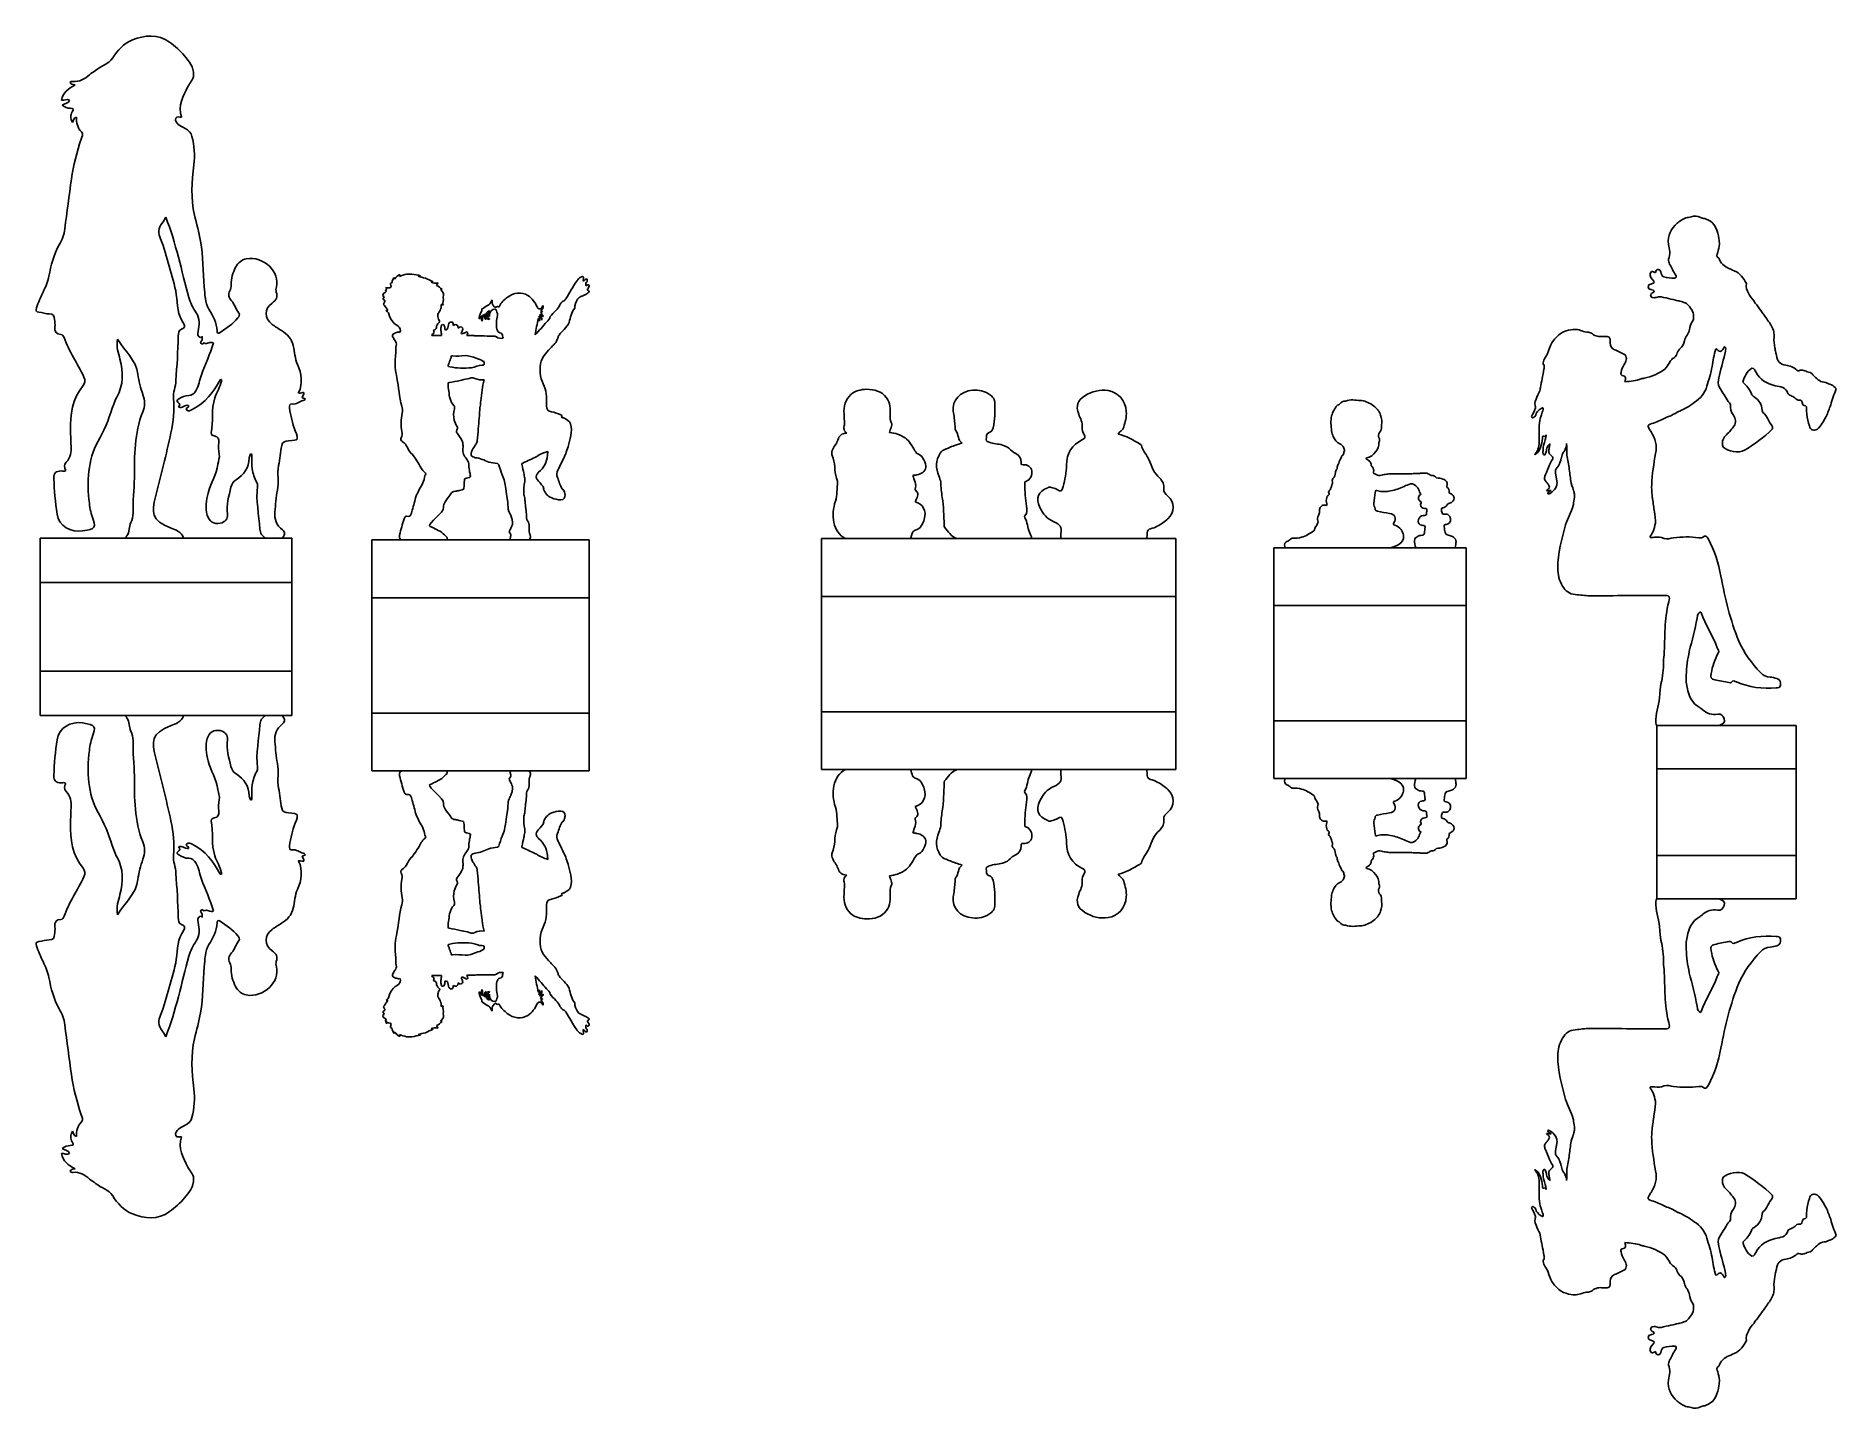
# Model space of a CAD drawing. Header units: centimetres. Extents: x 1.3 to 63.6, y -6.4 to 41.1.
import ezdxf

# ---------------------------------------------------------------- set-up
doc = ezdxf.new("R2010")
doc.units = ezdxf.units.CM
doc.layers.add('1. CORTE', color=5, linetype='Continuous')
doc.layers.add('3. CONTORNO', color=3, linetype='Continuous')

msp = doc.modelspace()

# ---------------------------------------------------------------- linework, layer by layer
at = {"layer": '1. CORTE', "ltscale": 0.1}
for p, q in [((4.433, 23.734), (1.422, 23.734)), ((1.422, 23.734), (1.422, 17.594)), ((6.378, 23.734), (9.227, 23.734)), ((9.786, 23.734), (10.134, 23.734)), ((10.134, 17.594), (10.134, 23.734)), ((28.478, 23.721), (29.31, 23.721)), ((28.478, 23.721), (28.478, 19.721)), ((31.573, 23.721), (33.161, 23.721)), ((35.772, 23.721), (36.768, 23.721)), ((39.751, 23.721), (40.763, 23.721)), ((40.763, 23.721), (40.763, 19.721)), ((12.902, 23.676), (13.952, 23.676)), ((12.902, 23.676), (12.902, 19.676)), ((15.512, 23.676), (17.689, 23.676)), ((18.353, 23.676), (20.432, 23.676)), ((20.432, 23.676), (20.432, 19.676)), ((44.151, 23.408), (44.544, 23.408)), ((44.151, 23.408), (44.151, 19.408)), ((48.194, 23.408), (49.066, 23.408)), ((50.44, 23.408), (50.82, 23.408)), ((50.82, 23.408), (50.82, 19.408)), ((12.902, 15.676), (12.902, 19.676)), ((20.432, 15.676), (20.432, 19.676)), ((28.478, 15.721), (28.478, 19.721)), ((40.763, 15.721), (40.763, 19.721)), ((44.151, 15.408), (44.151, 19.408)), ((50.82, 15.408), (50.82, 19.408)), ((4.433, 17.594), (1.422, 17.594)), ((6.378, 17.594), (9.227, 17.594)), ((9.786, 17.594), (10.134, 17.594)), ((57.415, 11.247), (57.415, 17.247)), ((59.573, 17.247), (62.244, 17.247)), ((62.244, 11.247), (62.244, 17.247)), ((12.902, 15.676), (13.952, 15.676)), ((15.512, 15.676), (17.689, 15.676)), ((18.353, 15.676), (20.432, 15.676)), ((28.478, 15.721), (29.31, 15.721)), ((31.573, 15.721), (33.161, 15.721)), ((35.772, 15.721), (36.768, 15.721)), ((39.751, 15.721), (40.763, 15.721)), ((44.151, 15.408), (44.544, 15.408)), ((48.194, 15.408), (49.066, 15.408)), ((50.44, 15.408), (50.82, 15.408)), ((59.573, 11.247), (62.244, 11.247))]:
    msp.add_line(p, q, dxfattribs=at)
at = {"layer": '1. CORTE'}
for points in [[(4.613, 40.995), (4.299, 40.875), (4.1, 40.634), (3.929, 40.371)], [(5.898, 40.918), (5.486, 41.211), (5.057, 41.165), (4.613, 40.995)], [(6.416, 40.442), (6.263, 40.621), (6.09, 40.781), (5.898, 40.918)], [(3.339, 39.94), (3.273, 39.885), (3.189, 39.85), (3.128, 39.791)], [(3.929, 40.371), (3.783, 40.145), (3.526, 40.096), (3.339, 39.94)], [(6.732, 39.775), (6.744, 40.063), (6.579, 40.251), (6.416, 40.442)], [(2.626, 39.437), (2.398, 39.298), (2.188, 39.177), (2.159, 38.903)], [(2.549, 39.558), (2.512, 39.561), (2.473, 39.563), (2.454, 39.517)], [(2.454, 39.517), (2.485, 39.468), (2.535, 39.45), (2.626, 39.437)], [(3.128, 39.791), (2.965, 39.633), (2.782, 39.536), (2.549, 39.558)], [(6.315, 38.321), (6.173, 38.724), (6.386, 39.051), (6.536, 39.382)], [(6.536, 39.382), (6.596, 39.513), (6.724, 39.599), (6.732, 39.775)], [(2.159, 38.903), (2.254, 38.887), (2.34, 38.972), (2.436, 38.908)], [(2.436, 38.908), (2.403, 38.788), (2.275, 38.796), (2.176, 38.73)], [(2.176, 38.73), (2.268, 38.662), (2.364, 38.634), (2.461, 38.627)], [(2.461, 38.627), (2.564, 38.62), (2.602, 38.608), (2.53, 38.502)], [(2.53, 38.502), (2.456, 38.392), (2.458, 38.269), (2.534, 38.134)], [(2.534, 38.134), (2.568, 38.208), (2.573, 38.294), (2.67, 38.321)], [(2.67, 38.321), (2.671, 38.123), (2.708, 37.949), (2.85, 37.808)], [(6.202, 38.07), (6.142, 38.12), (6.086, 38.191), (6.117, 38.28)], [(6.117, 38.28), (6.15, 38.369), (6.235, 38.307), (6.315, 38.321)], [(6.439, 37.926), (6.358, 37.969), (6.272, 38.011), (6.202, 38.07)], [(2.841, 37.562), (2.682, 37.112), (2.572, 36.65), (2.503, 36.178)], [(2.85, 37.808), (2.924, 37.734), (2.868, 37.639), (2.841, 37.562)], [(6.676, 37.654), (6.646, 37.778), (6.555, 37.866), (6.439, 37.926)], [(6.741, 36.664), (6.785, 37.003), (6.755, 37.329), (6.676, 37.654)], [(2.503, 36.178), (2.418, 35.603), (2.344, 35.027), (2.27, 34.451)], [(6.762, 34.928), (6.635, 35.505), (6.665, 36.087), (6.741, 36.664)], [(6.975, 34.028), (6.92, 34.331), (6.829, 34.627), (6.762, 34.928)], [(58.937, 34.847), (58.829, 34.89), (58.719, 34.92), (58.604, 34.871)], [(2.27, 34.451), (2.244, 34.252), (2.174, 34.057), (2.079, 33.895)], [(5.583, 34.108), (5.502, 34.286), (5.506, 34.481), (5.647, 34.65)], [(5.647, 34.65), (5.696, 34.709), (5.724, 34.785), (5.765, 34.858)], [(5.765, 34.858), (6.128, 33.95), (6.309, 32.998), (6.572, 32.07)], [(58.127, 34.65), (57.919, 34.449), (57.771, 34.238), (57.83, 33.912)], [(58.242, 34.733), (58.203, 34.707), (58.161, 34.683), (58.127, 34.65)], [(58.425, 34.834), (58.358, 34.811), (58.301, 34.771), (58.242, 34.733)], [(58.604, 34.871), (58.547, 34.844), (58.483, 34.852), (58.425, 34.834)], [(59.078, 34.807), (59.024, 34.796), (58.984, 34.835), (58.937, 34.847)], [(59.184, 34.766), (59.149, 34.78), (59.113, 34.793), (59.078, 34.807)], [(59.572, 34.11), (59.526, 34.377), (59.465, 34.637), (59.184, 34.766)], [(2.079, 33.895), (1.88, 33.555), (1.793, 33.186), (1.719, 32.812)], [(5.882, 33.158), (5.793, 33.478), (5.722, 33.802), (5.583, 34.108)], [(7.103, 32.44), (7.055, 32.969), (7.071, 33.504), (6.975, 34.028)], [(57.83, 33.912), (57.859, 33.753), (57.897, 33.568), (57.823, 33.399)], [(59.531, 33.633), (59.553, 33.73), (59.585, 33.824), (59.588, 33.924)], [(59.588, 33.924), (59.589, 33.986), (59.583, 34.048), (59.572, 34.11)], [(6.132, 32.172), (6.087, 32.512), (5.974, 32.831), (5.882, 33.158)], [(8.186, 33.118), (8.089, 32.93), (8.025, 32.73), (8.032, 32.514)], [(8.552, 33.413), (8.399, 33.385), (8.263, 33.268), (8.186, 33.118)], [(9.602, 32.439), (9.731, 32.935), (9.173, 33.525), (8.552, 33.413)], [(57.823, 33.399), (57.82, 33.34), (57.835, 33.285), (57.859, 33.231)], [(57.859, 33.231), (57.948, 33.112), (57.987, 32.966), (58.073, 32.845)], [(59.588, 33.392), (59.587, 33.463), (59.448, 33.477), (59.512, 33.576)], [(59.512, 33.576), (59.521, 33.594), (59.527, 33.613), (59.531, 33.633)], [(59.656, 33.267), (59.626, 33.305), (59.607, 33.348), (59.588, 33.392)], [(60.1, 33.001), (59.939, 33.066), (59.775, 33.129), (59.656, 33.267)], [(1.719, 32.812), (1.68, 32.613), (1.602, 32.436), (1.517, 32.259)], [(7.264, 31.667), (7.122, 31.899), (7.126, 32.179), (7.103, 32.44)], [(8.032, 32.514), (8.034, 32.439), (8.021, 32.369), (7.988, 32.3)], [(9.597, 32.257), (9.576, 32.317), (9.586, 32.378), (9.602, 32.439)], [(13.567, 32.494), (13.593, 32.445), (13.555, 32.403), (13.497, 32.403)], [(13.605, 32.596), (13.564, 32.573), (13.535, 32.553), (13.567, 32.494)], [(13.61, 32.64), (13.608, 32.625), (13.607, 32.611), (13.605, 32.596)], [(13.681, 32.767), (13.641, 32.734), (13.638, 32.679), (13.61, 32.64)], [(13.697, 32.71), (13.677, 32.725), (13.696, 32.75), (13.681, 32.767)], [(13.866, 32.866), (13.819, 32.858), (13.736, 32.785), (13.697, 32.71)], [(13.862, 32.8), (13.858, 32.834), (13.886, 32.841), (13.891, 32.86)], [(14.105, 32.883), (14.025, 32.854), (13.939, 32.846), (13.862, 32.8)], [(13.891, 32.86), (13.883, 32.862), (13.875, 32.864), (13.866, 32.866)], [(14.297, 32.883), (14.233, 32.883), (14.169, 32.883), (14.105, 32.883)], [(14.591, 32.828), (14.493, 32.847), (14.395, 32.865), (14.297, 32.883)], [(14.507, 32.808), (14.533, 32.831), (14.568, 32.807), (14.591, 32.828)], [(14.763, 32.744), (14.678, 32.765), (14.594, 32.787), (14.507, 32.808)], [(15.027, 32.62), (14.938, 32.662), (14.851, 32.703), (14.763, 32.744)], [(14.966, 32.601), (14.978, 32.626), (15.008, 32.596), (15.027, 32.62)], [(15.188, 32.581), (15.105, 32.553), (15.036, 32.578), (14.966, 32.601)], [(15.143, 32.493), (15.159, 32.519), (15.173, 32.542), (15.193, 32.574)], [(15.346, 32.358), (15.268, 32.389), (15.233, 32.48), (15.143, 32.493)], [(15.193, 32.574), (15.192, 32.577), (15.19, 32.579), (15.188, 32.581)], [(20.002, 32.641), (19.857, 32.447), (19.765, 32.221), (19.623, 32.025)], [(20.083, 32.738), (20.056, 32.706), (20.029, 32.674), (20.002, 32.641)], [(20.002, 32.641), (20.002, 32.641), (20.002, 32.641), (20.002, 32.641)], [(20.002, 32.641), (20.002, 32.641), (20.002, 32.641), (20.002, 32.641)], [(20.171, 32.788), (20.141, 32.772), (20.112, 32.755), (20.083, 32.738)], [(20.226, 32.792), (20.206, 32.817), (20.188, 32.796), (20.171, 32.788)], [(20.228, 32.638), (20.218, 32.672), (20.219, 32.703), (20.235, 32.734)], [(20.235, 32.734), (20.246, 32.755), (20.241, 32.775), (20.226, 32.792)], [(20.351, 32.722), (20.293, 32.722), (20.284, 32.653), (20.228, 32.638)], [(20.366, 32.503), (20.317, 32.46), (20.317, 32.497), (20.318, 32.532)], [(20.318, 32.532), (20.318, 32.559), (20.323, 32.587), (20.342, 32.605)], [(20.342, 32.605), (20.376, 32.635), (20.371, 32.669), (20.364, 32.706)], [(20.364, 32.706), (20.36, 32.711), (20.356, 32.717), (20.351, 32.722)], [(20.389, 32.516), (20.381, 32.514), (20.373, 32.51), (20.366, 32.503)], [(20.425, 32.498), (20.416, 32.503), (20.404, 32.509), (20.389, 32.516)], [(20.401, 32.388), (20.411, 32.408), (20.424, 32.428), (20.432, 32.45)], [(20.432, 32.45), (20.437, 32.467), (20.435, 32.484), (20.425, 32.498)], [(57.209, 32.539), (57.159, 32.524), (57.12, 32.5), (57.12, 32.443)], [(57.12, 32.443), (57.12, 32.386), (57.158, 32.36), (57.21, 32.349)], [(57.24, 32.971), (57.147, 32.876), (57.195, 32.792), (57.26, 32.707)], [(57.26, 32.707), (57.354, 32.585), (57.352, 32.582), (57.209, 32.539)], [(57.301, 32.966), (57.281, 32.975), (57.261, 32.978), (57.24, 32.971)], [(57.388, 32.977), (57.368, 32.889), (57.332, 32.952), (57.301, 32.966)], [(57.47, 33.043), (57.426, 33.044), (57.398, 33.018), (57.388, 32.977)], [(57.557, 32.961), (57.541, 33.001), (57.522, 33.042), (57.47, 33.043)], [(57.665, 32.786), (57.585, 32.809), (57.582, 32.895), (57.557, 32.961)], [(58.031, 32.74), (57.908, 32.743), (57.783, 32.753), (57.665, 32.786)], [(58.073, 32.845), (58.106, 32.798), (58.093, 32.739), (58.031, 32.74)], [(60.523, 32.553), (60.427, 32.745), (60.311, 32.915), (60.1, 33.001)], [(60.787, 31.943), (60.646, 32.124), (60.494, 32.299), (60.523, 32.553)], [(1.517, 32.259), (1.431, 32.08), (1.356, 31.898), (1.291, 31.711)], [(6.398, 31.164), (6.163, 31.463), (6.178, 31.827), (6.132, 32.172)], [(6.572, 32.07), (6.627, 31.879), (6.712, 31.71), (6.823, 31.542)], [(7.988, 32.3), (7.928, 32.172), (7.944, 32.074), (8.049, 31.954)], [(8.049, 31.954), (8.154, 31.835), (8.201, 31.665), (8.301, 31.532)], [(9.452, 31.143), (9.174, 31.354), (9.172, 31.678), (9.455, 31.882)], [(9.455, 31.882), (9.595, 31.982), (9.655, 32.091), (9.597, 32.257)], [(13.339, 32.11), (13.334, 32.066), (13.244, 32.016), (13.349, 31.976)], [(13.289, 32.176), (13.288, 32.111), (13.288, 32.111), (13.339, 32.11)], [(13.303, 32.194), (13.303, 32.188), (13.294, 32.182), (13.289, 32.176)], [(13.375, 32.333), (13.455, 32.238), (13.306, 32.25), (13.303, 32.194)], [(13.332, 31.892), (13.304, 31.857), (13.306, 31.832), (13.34, 31.796)], [(13.349, 31.976), (13.364, 31.97), (13.358, 31.917), (13.332, 31.892)], [(13.4, 32.415), (13.371, 32.393), (13.467, 32.345), (13.378, 32.341)], [(13.376, 32.34), (13.376, 32.338), (13.375, 32.335), (13.375, 32.333)], [(13.378, 32.341), (13.377, 32.341), (13.377, 32.34), (13.376, 32.34)], [(13.442, 32.406), (13.426, 32.408), (13.411, 32.412), (13.4, 32.415)], [(13.497, 32.403), (13.479, 32.402), (13.46, 32.403), (13.442, 32.406)], [(15.288, 32.354), (15.31, 32.356), (15.328, 32.357), (15.346, 32.358)], [(15.31, 32.324), (15.304, 32.332), (15.298, 32.341), (15.288, 32.354)], [(15.305, 31.836), (15.336, 31.845), (15.348, 31.814), (15.373, 31.812)], [(15.305, 31.717), (15.305, 31.757), (15.305, 31.797), (15.305, 31.836)], [(15.373, 32.081), (15.403, 32.199), (15.402, 32.205), (15.31, 32.324)], [(15.346, 32.358), (15.346, 32.358), (15.346, 32.358), (15.346, 32.358)], [(15.373, 31.812), (15.356, 31.899), (15.409, 31.986), (15.373, 32.073)], [(15.373, 32.073), (15.372, 32.076), (15.372, 32.079), (15.373, 32.081)], [(17.039, 31.934), (17.014, 31.874), (16.979, 31.824), (16.915, 31.799)], [(17.068, 31.983), (17.054, 31.96), (17.044, 31.948), (17.039, 31.934)], [(17.148, 31.755), (17.1, 31.809), (17.061, 31.862), (17.069, 31.938)], [(17.069, 31.982), (17.068, 31.982), (17.068, 31.982), (17.068, 31.983)], [(17.069, 31.938), (17.07, 31.948), (17.069, 31.958), (17.069, 31.982)], [(17.6, 32.078), (17.493, 31.99), (17.387, 31.902), (17.328, 31.773)], [(18.31, 32.142), (18.106, 32.277), (17.809, 32.249), (17.6, 32.078)], [(18.63, 31.745), (18.561, 31.907), (18.459, 32.043), (18.31, 32.142)], [(19.423, 31.824), (19.399, 31.741), (19.339, 31.687), (19.282, 31.628)], [(19.434, 31.852), (19.43, 31.843), (19.426, 31.834), (19.423, 31.824)], [(19.496, 31.923), (19.475, 31.9), (19.454, 31.876), (19.434, 31.852)], [(19.539, 31.947), (19.524, 31.941), (19.509, 31.933), (19.496, 31.923)], [(19.623, 32.025), (19.6, 31.993), (19.578, 31.964), (19.539, 31.947)], [(19.935, 31.704), (19.921, 31.821), (19.975, 31.926), (20.031, 32.013)], [(20.031, 32.013), (20.082, 32.092), (20.191, 32.126), (20.284, 32.165)], [(20.284, 32.165), (20.29, 32.181), (20.304, 32.18), (20.317, 32.181)], [(20.317, 32.181), (20.343, 32.197), (20.371, 32.21), (20.394, 32.229)], [(20.317, 32.181), (20.317, 32.181), (20.317, 32.181), (20.317, 32.181)], [(20.317, 32.181), (20.317, 32.181), (20.317, 32.181), (20.317, 32.181)], [(20.389, 32.323), (20.361, 32.334), (20.363, 32.339), (20.401, 32.388)], [(20.427, 32.298), (20.42, 32.306), (20.408, 32.315), (20.389, 32.323)], [(20.394, 32.229), (20.414, 32.245), (20.43, 32.261), (20.433, 32.277)], [(20.433, 32.277), (20.432, 32.283), (20.43, 32.29), (20.427, 32.298)], [(57.267, 32.233), (57.231, 32.208), (57.193, 32.182), (57.209, 32.131)], [(57.209, 32.131), (57.226, 32.076), (57.273, 32.066), (57.323, 32.066)], [(57.21, 32.349), (57.224, 32.347), (57.238, 32.344), (57.252, 32.341)], [(57.252, 32.341), (57.279, 32.335), (57.312, 32.333), (57.322, 32.301)], [(57.322, 32.301), (57.337, 32.254), (57.292, 32.25), (57.267, 32.233)], [(57.323, 32.066), (57.347, 32.066), (57.371, 32.068), (57.394, 32.075)], [(57.394, 32.075), (57.513, 32.111), (57.628, 32.09), (57.743, 32.056)], [(57.743, 32.056), (57.854, 32.04), (57.959, 31.999), (58.069, 31.984)], [(58.069, 31.984), (58.118, 31.968), (58.168, 31.957), (58.219, 31.947)], [(58.219, 31.947), (58.35, 31.92), (58.47, 31.873), (58.55, 31.756)], [(60.88, 31.818), (60.845, 31.857), (60.816, 31.9), (60.787, 31.943)], [(61.071, 31.553), (61.003, 31.638), (60.946, 31.732), (60.88, 31.818)], [(1.291, 31.711), (1.258, 31.617), (1.262, 31.577), (1.37, 31.564)], [(1.37, 31.564), (1.492, 31.55), (1.613, 31.502), (1.734, 31.504)], [(1.734, 31.504), (1.881, 31.507), (1.91, 31.428), (1.918, 31.315)], [(1.918, 31.315), (1.925, 31.229), (1.939, 31.141), (1.929, 31.056)], [(6.823, 31.542), (6.947, 31.356), (6.933, 31.12), (6.892, 30.899)], [(7.546, 30.915), (7.533, 31.197), (7.41, 31.432), (7.264, 31.667)], [(8.265, 31.364), (8.097, 31.149), (7.859, 31.023), (7.651, 30.858)], [(8.301, 31.532), (8.341, 31.478), (8.307, 31.417), (8.265, 31.364)], [(13.34, 31.796), (13.388, 31.745), (13.422, 31.683), (13.466, 31.62)], [(13.404, 31.62), (13.403, 31.618), (13.402, 31.615), (13.401, 31.613)], [(13.401, 31.613), (13.447, 31.582), (13.484, 31.555), (13.491, 31.506)], [(13.466, 31.62), (13.445, 31.62), (13.428, 31.62), (13.404, 31.62)], [(13.491, 31.506), (13.52, 31.39), (13.579, 31.293), (13.657, 31.202)], [(13.657, 31.202), (13.692, 31.16), (13.732, 31.132), (13.777, 31.109)], [(15.147, 31.033), (15.147, 31.099), (15.167, 31.156), (15.226, 31.196)], [(15.25, 31.268), (15.161, 31.422), (15.165, 31.484), (15.272, 31.624)], [(15.226, 31.196), (15.25, 31.212), (15.271, 31.232), (15.25, 31.268)], [(15.272, 31.624), (15.283, 31.655), (15.294, 31.686), (15.305, 31.717)], [(15.272, 31.624), (15.272, 31.624), (15.272, 31.624), (15.272, 31.624)], [(15.272, 31.624), (15.272, 31.624), (15.272, 31.624), (15.272, 31.624)], [(15.305, 31.717), (15.305, 31.717), (15.305, 31.717), (15.305, 31.717)], [(15.677, 31.224), (15.623, 31.225), (15.568, 31.204), (15.561, 31.129)], [(15.723, 31.13), (15.721, 31.169), (15.723, 31.224), (15.677, 31.224)], [(16.631, 31.428), (16.617, 31.396), (16.62, 31.363), (16.623, 31.329)], [(16.623, 31.329), (16.65, 31.327), (16.646, 31.361), (16.667, 31.365)], [(16.721, 31.678), (16.73, 31.581), (16.651, 31.515), (16.631, 31.428)], [(16.631, 31.428), (16.631, 31.428), (16.631, 31.428), (16.631, 31.428)], [(16.631, 31.428), (16.631, 31.428), (16.631, 31.428), (16.631, 31.428)], [(16.667, 31.365), (16.677, 31.399), (16.701, 31.423), (16.727, 31.452)], [(16.727, 31.452), (16.705, 31.386), (16.682, 31.324), (16.723, 31.252)], [(16.915, 31.799), (16.843, 31.77), (16.788, 31.715), (16.721, 31.678)], [(16.723, 31.252), (16.723, 31.252), (16.724, 31.252), (16.724, 31.252)], [(16.724, 31.252), (16.739, 31.33), (16.752, 31.4), (16.767, 31.481)], [(16.767, 31.481), (16.799, 31.424), (16.81, 31.368), (16.851, 31.315)], [(16.856, 31.317), (16.843, 31.387), (16.797, 31.439), (16.82, 31.513)], [(16.82, 31.513), (16.862, 31.433), (16.848, 31.316), (16.972, 31.311)], [(16.902, 31.433), (16.851, 31.521), (16.871, 31.571), (16.978, 31.617)], [(16.851, 31.315), (16.853, 31.315), (16.855, 31.316), (16.856, 31.317)], [(16.973, 31.338), (16.949, 31.369), (16.922, 31.399), (16.902, 31.433)], [(16.978, 31.617), (16.938, 31.543), (16.905, 31.473), (16.986, 31.412)], [(16.972, 31.311), (16.995, 31.319), (16.98, 31.328), (16.973, 31.338)], [(16.986, 31.412), (16.987, 31.438), (16.987, 31.465), (16.988, 31.491)], [(16.988, 31.491), (16.992, 31.591), (17.072, 31.668), (17.171, 31.666)], [(17.257, 31.761), (17.221, 31.752), (17.193, 31.704), (17.148, 31.755)], [(17.171, 31.666), (17.182, 31.666), (17.192, 31.667), (17.197, 31.655)], [(17.197, 31.655), (17.223, 31.59), (17.271, 31.541), (17.257, 31.455)], [(17.257, 31.455), (17.231, 31.298), (17.198, 31.14), (17.24, 30.977)], [(17.287, 31.753), (17.278, 31.758), (17.266, 31.763), (17.257, 31.761)], [(17.328, 31.773), (17.318, 31.752), (17.31, 31.741), (17.287, 31.753)], [(18.565, 30.779), (18.582, 30.981), (18.647, 31.158), (18.672, 31.344)], [(18.961, 31.223), (18.833, 31.078), (18.703, 30.934), (18.565, 30.779)], [(18.782, 31.703), (18.727, 31.663), (18.658, 31.68), (18.63, 31.745)], [(18.672, 31.344), (18.72, 31.328), (18.691, 31.282), (18.714, 31.253)], [(18.714, 31.253), (18.746, 31.318), (18.695, 31.369), (18.69, 31.431)], [(18.69, 31.431), (18.756, 31.408), (18.778, 31.358), (18.79, 31.283)], [(18.797, 31.293), (18.807, 31.373), (18.79, 31.428), (18.713, 31.477)], [(18.713, 31.477), (18.776, 31.468), (18.805, 31.441), (18.845, 31.413)], [(18.746, 31.558), (18.771, 31.58), (18.796, 31.569), (18.817, 31.575)], [(18.847, 31.415), (18.821, 31.477), (18.782, 31.517), (18.746, 31.558)], [(18.757, 31.611), (18.776, 31.641), (18.8, 31.663), (18.828, 31.684)], [(18.819, 31.579), (18.813, 31.613), (18.776, 31.594), (18.757, 31.611)], [(18.825, 31.795), (18.81, 31.764), (18.812, 31.725), (18.782, 31.703)], [(18.79, 31.283), (18.793, 31.287), (18.795, 31.29), (18.797, 31.293)], [(18.817, 31.575), (18.818, 31.576), (18.818, 31.578), (18.819, 31.579)], [(18.828, 31.684), (18.832, 31.72), (18.849, 31.756), (18.825, 31.795)], [(18.845, 31.413), (18.846, 31.413), (18.847, 31.414), (18.847, 31.415)], [(19.084, 31.412), (19.079, 31.325), (19.01, 31.28), (18.961, 31.223)], [(19.282, 31.628), (19.214, 31.558), (19.149, 31.484), (19.084, 31.412)], [(19.565, 30.967), (19.635, 31.039), (19.7, 31.114), (19.742, 31.206)], [(19.742, 31.206), (19.79, 31.378), (19.818, 31.558), (19.935, 31.704)], [(58.55, 31.756), (58.601, 31.69), (58.655, 31.626), (58.674, 31.542)], [(58.662, 31.264), (58.596, 31.169), (58.562, 31.067), (58.55, 30.961)], [(58.674, 31.542), (58.687, 31.448), (58.719, 31.344), (58.662, 31.264)], [(61.162, 31.431), (61.132, 31.472), (61.103, 31.514), (61.071, 31.553)], [(61.293, 31.245), (61.248, 31.306), (61.205, 31.369), (61.162, 31.431)], [(61.394, 31.082), (61.366, 31.14), (61.327, 31.191), (61.293, 31.245)], [(1.929, 31.056), (1.912, 30.897), (1.962, 30.801), (2.131, 30.793)], [(2.131, 30.793), (2.201, 30.789), (2.226, 30.74), (2.245, 30.687)], [(2.245, 30.687), (2.413, 30.2), (2.725, 29.785), (2.933, 29.317)], [(4.182, 29.934), (4.134, 30.146), (4.044, 30.356), (4.095, 30.634)], [(4.095, 30.634), (4.35, 30.206), (4.742, 29.916), (4.804, 29.412)], [(6.122, 29.194), (6.151, 29.706), (6.192, 30.218), (6.202, 30.731)], [(6.202, 30.731), (6.204, 30.84), (6.2, 30.935), (6.334, 30.982)], [(6.334, 30.982), (6.403, 31.006), (6.455, 31.093), (6.398, 31.164)], [(6.892, 30.899), (6.875, 30.808), (6.862, 30.726), (6.968, 30.682)], [(6.968, 30.682), (6.995, 30.686), (7.011, 30.705), (7.026, 30.723)], [(7.028, 30.624), (7.026, 30.571), (6.944, 30.531), (6.991, 30.474)], [(7.026, 30.723), (7.026, 30.722), (7.037, 30.715), (7.037, 30.715)], [(7.031, 30.702), (7.03, 30.675), (7.036, 30.649), (7.028, 30.624)], [(7.037, 30.715), (7.037, 30.715), (7.032, 30.703), (7.031, 30.702)], [(7.651, 30.858), (7.58, 30.8), (7.549, 30.85), (7.546, 30.915)], [(9.778, 30.932), (9.667, 30.998), (9.555, 31.065), (9.452, 31.143)], [(10.186, 30.405), (10.127, 30.641), (9.983, 30.809), (9.778, 30.932)], [(13.7, 30.837), (13.617, 30.796), (13.604, 30.749), (13.652, 30.672)], [(13.652, 30.672), (13.681, 30.627), (13.71, 30.583), (13.736, 30.537)], [(13.829, 30.876), (13.787, 30.861), (13.741, 30.858), (13.7, 30.837)], [(13.777, 31.109), (13.857, 31.069), (13.886, 30.999), (13.896, 30.918)], [(13.849, 30.887), (13.844, 30.883), (13.837, 30.879), (13.829, 30.876)], [(13.852, 30.864), (13.852, 30.873), (13.851, 30.88), (13.849, 30.887)], [(13.896, 30.918), (13.899, 30.886), (13.885, 30.867), (13.852, 30.864)], [(14.981, 30.757), (14.984, 30.789), (14.989, 30.819), (15.033, 30.819)], [(15.323, 30.757), (15.211, 30.757), (15.097, 30.757), (14.981, 30.757)], [(15.06, 30.873), (15.012, 30.946), (15.079, 30.95), (15.115, 30.974)], [(15.033, 30.819), (15.042, 30.838), (15.072, 30.855), (15.06, 30.873)], [(15.115, 30.974), (15.137, 30.988), (15.147, 31.005), (15.147, 31.033)], [(15.303, 31.046), (15.3, 31.028), (15.295, 31.01), (15.292, 30.992)], [(15.292, 30.992), (15.297, 30.953), (15.303, 30.914), (15.306, 30.875)], [(15.365, 31.134), (15.317, 31.134), (15.31, 31.086), (15.303, 31.046)], [(15.306, 30.875), (15.31, 30.836), (15.331, 30.8), (15.323, 30.757)], [(15.432, 31.041), (15.426, 31.082), (15.419, 31.134), (15.365, 31.134)], [(15.457, 30.941), (15.434, 30.969), (15.437, 31.005), (15.432, 31.041)], [(15.561, 31.129), (15.554, 31.054), (15.551, 30.972), (15.457, 30.941)], [(15.726, 31.106), (15.725, 31.114), (15.723, 31.122), (15.723, 31.13)], [(15.902, 31.013), (15.885, 31.136), (15.816, 31.172), (15.726, 31.106)], [(15.965, 31.057), (15.945, 31.043), (15.924, 31.028), (15.902, 31.013)], [(16.032, 30.909), (16.072, 31.022), (16.068, 31.035), (15.965, 31.057)], [(15.965, 31.057), (15.965, 31.057), (15.965, 31.057), (15.965, 31.057)], [(16.011, 30.826), (15.983, 30.852), (16.022, 30.882), (16.032, 30.909)], [(16.107, 30.841), (16.074, 30.836), (16.039, 30.8), (16.011, 30.826)], [(16.147, 30.865), (16.137, 30.854), (16.121, 30.843), (16.107, 30.841)], [(16.21, 30.876), (16.191, 30.89), (16.166, 30.888), (16.147, 30.865)], [(16.197, 30.753), (16.206, 30.775), (16.214, 30.792), (16.221, 30.81)], [(16.441, 30.753), (16.362, 30.753), (16.282, 30.753), (16.197, 30.753)], [(16.221, 30.81), (16.231, 30.834), (16.231, 30.861), (16.21, 30.876)], [(16.481, 30.748), (16.468, 30.748), (16.455, 30.75), (16.441, 30.753)], [(16.685, 30.741), (16.617, 30.739), (16.549, 30.739), (16.481, 30.748)], [(17.116, 30.738), (16.972, 30.739), (16.829, 30.74), (16.685, 30.741)], [(17.221, 30.712), (17.187, 30.738), (17.153, 30.738), (17.116, 30.738)], [(17.46, 30.662), (17.374, 30.652), (17.291, 30.66), (17.221, 30.712)], [(17.24, 30.977), (17.257, 30.911), (17.286, 30.867), (17.345, 30.854)], [(17.345, 30.854), (17.412, 30.839), (17.432, 30.801), (17.438, 30.742)], [(17.438, 30.742), (17.441, 30.716), (17.452, 30.692), (17.46, 30.662)], [(19.095, 30.317), (19.19, 30.426), (19.306, 30.519), (19.352, 30.665)], [(19.352, 30.665), (19.363, 30.702), (19.363, 30.743), (19.391, 30.774)], [(19.391, 30.774), (19.433, 30.853), (19.505, 30.905), (19.565, 30.967)], [(53.841, 30.583), (53.672, 30.358), (53.737, 30.295), (53.564, 30.004)], [(54.021, 30.776), (53.937, 30.709), (53.885, 30.641), (53.841, 30.583)], [(54.63, 30.964), (54.502, 30.967), (54.243, 30.952), (54.021, 30.776)], [(55.056, 30.868), (54.888, 30.87), (54.757, 30.961), (54.63, 30.964)], [(55.186, 30.814), (55.147, 30.842), (55.103, 30.868), (55.056, 30.868)], [(55.559, 30.727), (55.421, 30.698), (55.298, 30.732), (55.186, 30.814)], [(55.803, 30.498), (55.806, 30.716), (55.789, 30.737), (55.559, 30.727)], [(58.379, 30.575), (58.355, 30.455), (58.302, 30.364), (58.211, 30.288)], [(58.55, 30.961), (58.534, 30.81), (58.406, 30.714), (58.379, 30.575)], [(61.472, 30.883), (61.46, 30.955), (61.429, 31.019), (61.394, 31.082)], [(61.51, 30.33), (61.485, 30.454), (61.469, 30.578), (61.482, 30.705)], [(61.482, 30.705), (61.485, 30.765), (61.48, 30.824), (61.472, 30.883)], [(4.067, 28.622), (4.317, 29.042), (4.287, 29.482), (4.182, 29.934)], [(6.991, 30.474), (7.033, 30.423), (7.076, 30.51), (7.096, 30.498)], [(7.421, 30.501), (7.314, 30.12), (7.135, 29.767), (7.001, 29.399)], [(7.096, 30.498), (7.206, 30.431), (7.31, 30.564), (7.421, 30.501)], [(10.329, 29.756), (10.236, 29.96), (10.239, 30.19), (10.186, 30.405)], [(13.727, 30.018), (13.696, 29.771), (13.72, 29.53), (13.777, 29.291)], [(13.757, 30.462), (13.714, 30.316), (13.745, 30.165), (13.727, 30.018)], [(13.736, 30.537), (13.75, 30.513), (13.765, 30.489), (13.757, 30.462)], [(15.583, 29.809), (15.606, 29.872), (15.629, 29.936), (15.652, 30)], [(15.652, 30), (15.652, 30.005), (15.654, 30.011), (15.659, 30.018)], [(15.659, 30.018), (15.654, 30.055), (15.678, 30.056), (15.703, 30.051)], [(15.703, 30.051), (15.848, 30.024), (15.991, 30.051), (16.135, 30.059)], [(16.135, 30.059), (16.266, 30.067), (16.397, 30.013), (16.523, 29.966)], [(16.523, 29.966), (16.523, 29.966), (16.523, 29.966), (16.523, 29.966)], [(16.523, 29.966), (16.605, 29.944), (16.682, 29.912), (16.756, 29.87)], [(18.738, 29.669), (18.735, 29.956), (18.929, 30.128), (19.095, 30.317)], [(53.564, 30.004), (53.564, 30.004), (53.445, 29.805), (53.477, 29.756)], [(55.953, 30.265), (55.844, 30.309), (55.802, 30.396), (55.803, 30.498)], [(56.324, 30.085), (56.205, 30.155), (56.081, 30.214), (55.953, 30.265)], [(56.292, 29.753), (56.352, 29.857), (56.408, 29.966), (56.324, 30.085)], [(57.996, 29.977), (57.953, 29.951), (57.921, 29.913), (57.89, 29.875)], [(58.108, 30.107), (58.098, 30.036), (58.053, 30.003), (57.996, 29.977)], [(58.211, 30.288), (58.169, 30.232), (58.118, 30.179), (58.108, 30.107)], [(59.333, 29.678), (59.366, 29.884), (59.4, 30.089), (59.461, 30.29)], [(59.461, 30.29), (59.532, 30.275), (59.557, 30.193), (59.63, 30.208)], [(59.794, 30.21), (59.744, 29.929), (59.649, 29.658), (59.59, 29.379)], [(59.63, 30.208), (59.703, 30.231), (59.719, 30.298), (59.748, 30.357)], [(59.748, 30.357), (59.75, 30.362), (59.752, 30.366), (59.756, 30.37)], [(59.756, 30.37), (59.759, 30.373), (59.766, 30.378), (59.767, 30.377)], [(59.767, 30.377), (59.826, 30.33), (59.804, 30.268), (59.794, 30.21)], [(61.541, 30.17), (61.527, 30.223), (61.515, 30.275), (61.51, 30.33)], [(61.566, 30.059), (61.561, 30.096), (61.548, 30.132), (61.541, 30.17)], [(61.889, 29.728), (61.681, 29.756), (61.593, 29.869), (61.566, 30.059)], [(2.933, 29.317), (2.985, 29.202), (2.968, 29.101), (2.904, 29.022)], [(4.804, 29.412), (4.832, 29.176), (4.893, 28.94), (4.976, 28.713)], [(7.001, 29.399), (6.933, 29.215), (6.917, 29.014), (6.813, 28.841)], [(10.369, 28.774), (10.524, 29.108), (10.478, 29.431), (10.329, 29.756)], [(15.603, 29.674), (15.536, 29.69), (15.54, 29.711), (15.563, 29.758)], [(15.563, 29.758), (15.571, 29.774), (15.577, 29.792), (15.583, 29.809)], [(15.583, 29.809), (15.583, 29.809), (15.583, 29.809), (15.583, 29.809)], [(15.583, 29.809), (15.583, 29.809), (15.583, 29.809), (15.583, 29.809)], [(16.363, 29.638), (16.109, 29.626), (15.855, 29.617), (15.603, 29.674)], [(16.216, 29.252), (16.303, 29.271), (16.388, 29.33), (16.479, 29.268)], [(16.73, 29.725), (16.599, 29.736), (16.488, 29.655), (16.363, 29.638)], [(16.8, 29.819), (16.801, 29.769), (16.812, 29.718), (16.73, 29.725)], [(16.756, 29.87), (16.775, 29.859), (16.799, 29.849), (16.8, 29.819)], [(18.774, 29.259), (18.72, 29.399), (18.74, 29.531), (18.738, 29.669)], [(53.51, 29.595), (53.474, 29.362), (53.425, 29.151), (53.389, 28.956)], [(53.477, 29.756), (53.483, 29.747), (53.49, 29.746), (53.49, 29.746)], [(53.49, 29.746), (53.498, 29.744), (53.503, 29.749), (53.506, 29.749)], [(53.506, 29.749), (53.532, 29.745), (53.51, 29.595), (53.51, 29.595)], [(56.225, 29.374), (56.164, 29.385), (56.177, 29.435), (56.182, 29.477)], [(56.182, 29.477), (56.196, 29.578), (56.242, 29.665), (56.292, 29.753)], [(56.314, 29.154), (56.36, 29.273), (56.352, 29.351), (56.225, 29.374)], [(57.698, 29.594), (57.488, 29.425), (57.239, 29.343), (56.983, 29.277)], [(57.89, 29.875), (57.827, 29.78), (57.79, 29.668), (57.698, 29.594)], [(59.153, 29.001), (59.214, 29.226), (59.299, 29.445), (59.333, 29.678)], [(59.59, 29.379), (59.567, 29.268), (59.526, 29.158), (59.557, 29.042)], [(60.402, 29.145), (60.453, 29.34), (60.538, 29.513), (60.714, 29.629)], [(60.714, 29.629), (60.789, 29.614), (60.824, 29.551), (60.852, 29.495)], [(60.852, 29.495), (60.991, 29.214), (61.231, 29.091), (61.523, 29.018)], [(62.274, 29.554), (62.164, 29.652), (62.026, 29.71), (61.889, 29.728)], [(62.336, 29.529), (62.315, 29.517), (62.292, 29.538), (62.274, 29.554)], [(62.671, 29.484), (62.562, 29.521), (62.461, 29.605), (62.336, 29.529)], [(62.873, 29.347), (62.812, 29.401), (62.77, 29.485), (62.671, 29.484)], [(63.277, 29.132), (63.101, 29.126), (62.985, 29.232), (62.873, 29.347)], [(2.904, 29.022), (2.533, 28.559), (2.445, 28.022), (2.468, 27.452)], [(4.976, 28.713), (5.048, 28.515), (5.048, 28.297), (4.972, 28.109)], [(6.035, 28.578), (6.016, 28.786), (6.11, 28.983), (6.122, 29.194)], [(6.813, 28.841), (6.753, 28.742), (6.674, 28.672), (6.565, 28.676)], [(6.687, 28.192), (7.138, 28.416), (7.423, 28.794), (7.653, 29.224)], [(7.697, 29.177), (7.652, 28.971), (7.532, 28.795), (7.467, 28.597)], [(7.653, 29.224), (7.716, 29.254), (7.701, 29.21), (7.697, 29.177)], [(10.506, 28.642), (10.657, 28.901), (10.426, 28.71), (10.366, 28.778)], [(10.366, 28.778), (10.38, 28.754), (10.366, 28.768), (10.369, 28.774)], [(13.777, 29.291), (13.842, 28.965), (13.856, 28.631), (13.944, 28.309)], [(15.545, 29.084), (15.544, 29.117), (15.56, 29.119), (15.587, 29.124)], [(15.576, 28.827), (15.556, 28.911), (15.548, 28.997), (15.545, 29.084)], [(15.751, 28.332), (15.613, 28.469), (15.592, 28.647), (15.576, 28.827)], [(15.576, 28.827), (15.576, 28.827), (15.576, 28.827), (15.576, 28.827)], [(15.576, 28.827), (15.576, 28.827), (15.576, 28.827), (15.576, 28.827)], [(15.587, 29.124), (15.713, 29.147), (15.838, 29.174), (15.964, 29.199)], [(15.964, 29.199), (16.048, 29.218), (16.13, 29.245), (16.216, 29.252)], [(16.479, 29.268), (16.579, 29.225), (16.683, 29.203), (16.795, 29.223)], [(16.795, 29.223), (16.732, 28.98), (16.711, 28.738), (16.682, 28.498)], [(18.962, 28.546), (18.976, 28.803), (18.863, 29.03), (18.774, 29.259)], [(29.263, 28.041), (29.252, 28.29), (29.313, 28.547), (29.501, 28.713)], [(29.501, 28.713), (29.642, 28.837), (29.852, 28.892), (30.047, 28.893)], [(30.047, 28.893), (30.311, 28.893), (30.563, 28.832), (30.735, 28.597)], [(33.048, 28.133), (32.985, 28.499), (33.297, 28.832), (33.716, 28.86)], [(33.716, 28.86), (33.926, 28.875), (34.124, 28.838), (34.3, 28.718)], [(34.3, 28.718), (34.413, 28.642), (34.495, 28.549), (34.493, 28.396)], [(37.608, 28.668), (37.859, 28.823), (38.126, 28.891), (38.419, 28.847)], [(38.419, 28.847), (38.768, 28.795), (39.01, 28.499), (39.042, 28.13)], [(53.377, 28.892), (53.355, 28.754), (53.164, 28.505), (53.204, 28.337)], [(53.389, 28.956), (53.383, 28.922), (53.38, 28.906), (53.377, 28.892)], [(56.872, 29.253), (56.699, 29.177), (56.513, 29.177), (56.314, 29.154)], [(56.983, 29.277), (56.947, 29.267), (56.908, 29.269), (56.872, 29.253)], [(58.717, 28.434), (58.925, 28.575), (59.087, 28.753), (59.153, 29.001)], [(59.557, 29.042), (59.622, 28.876), (59.743, 28.741), (59.82, 28.582)], [(60.698, 28.734), (60.639, 28.9), (60.523, 29.024), (60.402, 29.145)], [(60.789, 28.628), (60.749, 28.655), (60.714, 28.69), (60.698, 28.734)], [(61.523, 29.018), (61.689, 28.976), (61.9, 28.973), (61.962, 28.745)], [(61.962, 28.745), (61.973, 28.706), (62.024, 28.689), (62.065, 28.674)], [(63.627, 28.916), (63.546, 29.046), (63.394, 29.061), (63.277, 29.132)], [(63.446, 28.35), (63.473, 28.549), (63.577, 28.724), (63.627, 28.916)], [(3.491, 27.221), (3.708, 27.588), (3.82, 27.992), (3.969, 28.383)], [(3.969, 28.383), (4, 28.464), (4.023, 28.549), (4.067, 28.622)], [(4.972, 28.109), (4.674, 27.371), (4.686, 26.597), (4.68, 25.824)], [(5.946, 27.381), (6.031, 27.776), (6.074, 28.173), (6.035, 28.578)], [(6.219, 28.561), (6.162, 28.528), (6.143, 28.498), (6.191, 28.45)], [(6.191, 28.45), (6.268, 28.371), (6.27, 28.372), (6.207, 28.277)], [(6.207, 28.277), (6.336, 28.224), (6.432, 28.364), (6.551, 28.335)], [(6.565, 28.676), (6.429, 28.681), (6.327, 28.622), (6.219, 28.561)], [(6.551, 28.335), (6.6, 28.257), (6.416, 28.256), (6.502, 28.176)], [(6.502, 28.176), (6.562, 28.121), (6.625, 28.161), (6.687, 28.192)], [(7.467, 28.597), (7.337, 28.201), (7.42, 27.784), (7.344, 27.383)], [(10.055, 28.249), (10.044, 28.329), (10.056, 28.403), (10.147, 28.386)], [(10.252, 27.46), (10.157, 27.715), (10.094, 27.979), (10.055, 28.249)], [(10.147, 28.386), (10.3, 28.356), (10.396, 28.48), (10.527, 28.503)], [(10.522, 28.591), (10.487, 28.597), (10.49, 28.616), (10.506, 28.642)], [(10.527, 28.503), (10.572, 28.511), (10.657, 28.569), (10.522, 28.591)], [(13.961, 28.067), (13.911, 27.854), (13.91, 27.64), (13.946, 27.426)], [(13.944, 28.309), (13.968, 28.23), (13.982, 28.15), (13.961, 28.067)], [(15.759, 27.826), (15.728, 27.957), (15.729, 28.088), (15.766, 28.218)], [(15.766, 28.218), (15.777, 28.257), (15.782, 28.301), (15.751, 28.332)], [(16.653, 28.271), (16.634, 28.022), (16.613, 27.774), (16.595, 27.526)], [(16.66, 28.293), (16.658, 28.286), (16.656, 28.279), (16.653, 28.271)], [(16.682, 28.498), (16.668, 28.431), (16.675, 28.361), (16.66, 28.293)], [(19.127, 28.116), (19.019, 28.135), (18.946, 28.183), (18.958, 28.323)], [(18.958, 28.323), (18.964, 28.397), (18.961, 28.472), (18.962, 28.546)], [(19.453, 28.006), (19.347, 28.055), (19.243, 28.095), (19.127, 28.116)], [(30.735, 28.597), (30.866, 28.419), (30.873, 28.213), (30.861, 28.009)], [(33.105, 27.664), (33.088, 27.82), (33.075, 27.977), (33.048, 28.133)], [(34.493, 28.396), (34.489, 28.117), (34.496, 27.836), (34.432, 27.562)], [(37.393, 28.033), (37.288, 28.323), (37.346, 28.506), (37.608, 28.668)], [(39.042, 28.13), (39.059, 27.938), (38.998, 27.761), (38.953, 27.58)], [(46.154, 27.973), (46.189, 28.109), (46.256, 28.227), (46.349, 28.332)], [(46.349, 28.332), (46.363, 28.348), (46.379, 28.361), (46.402, 28.36)], [(46.402, 28.36), (46.415, 28.364), (46.423, 28.372), (46.428, 28.384)], [(46.428, 28.384), (46.487, 28.442), (46.555, 28.483), (46.641, 28.488)], [(46.641, 28.488), (46.808, 28.544), (46.976, 28.525), (47.145, 28.501)], [(47.145, 28.501), (47.22, 28.517), (47.285, 28.482), (47.353, 28.461)], [(47.353, 28.461), (47.498, 28.406), (47.628, 28.328), (47.729, 28.207)], [(47.729, 28.207), (47.739, 28.196), (47.75, 28.185), (47.759, 28.172)], [(47.759, 28.172), (47.797, 28.118), (47.832, 28.062), (47.852, 27.998)], [(53.166, 28.13), (53.069, 27.941), (53.082, 27.957), (53.081, 27.955)], [(53.164, 27.926), (53.209, 27.927), (53.249, 28.07), (53.256, 28.078)], [(53.207, 28.216), (53.203, 28.2), (53.2, 28.195), (53.166, 28.13)], [(53.204, 28.337), (53.208, 28.316), (53.22, 28.271), (53.207, 28.216)], [(53.256, 28.078), (53.278, 28.108), (53.407, 28.259), (53.46, 28.255)], [(53.45, 28.101), (53.43, 28.042), (53.416, 27.982), (53.402, 27.944)], [(53.479, 28.237), (53.496, 28.209), (53.476, 28.181), (53.45, 28.101)], [(53.46, 28.255), (53.469, 28.254), (53.476, 28.243), (53.479, 28.237)], [(57.72, 27.901), (57.857, 27.962), (57.998, 28.015), (58.124, 28.099)], [(58.124, 28.099), (58.153, 28.114), (58.182, 28.126), (58.212, 28.139)], [(58.212, 28.139), (58.296, 28.173), (58.377, 28.213), (58.454, 28.263)], [(58.454, 28.263), (58.549, 28.308), (58.633, 28.371), (58.717, 28.434)], [(59.82, 28.582), (59.85, 28.494), (59.94, 28.449), (59.974, 28.363)], [(59.974, 28.363), (59.961, 28.228), (59.993, 28.105), (60.076, 27.996)], [(61.068, 28.162), (61.067, 28.373), (60.955, 28.517), (60.789, 28.628)], [(61.09, 28.095), (61.08, 28.117), (61.068, 28.139), (61.068, 28.162)], [(61.42, 27.616), (61.293, 27.764), (61.253, 27.973), (61.09, 28.095)], [(62.065, 28.674), (62.115, 28.656), (62.163, 28.637), (62.198, 28.595)], [(62.198, 28.595), (62.243, 28.542), (62.298, 28.513), (62.369, 28.518)], [(62.369, 28.518), (62.437, 28.528), (62.444, 28.479), (62.454, 28.432)], [(62.454, 28.432), (62.463, 28.389), (62.474, 28.342), (62.524, 28.336)], [(62.524, 28.336), (62.612, 28.324), (62.609, 28.261), (62.609, 28.199)], [(62.609, 28.199), (62.609, 28.142), (62.611, 28.086), (62.615, 28.029)], [(63.289, 27.949), (63.341, 28.083), (63.394, 28.216), (63.446, 28.35)], [(2.468, 27.452), (2.476, 27.279), (2.473, 27.105), (2.488, 26.933)], [(10.019, 27.107), (10.376, 27.134), (10.372, 27.135), (10.252, 27.46)], [(15.867, 27.601), (15.82, 27.671), (15.781, 27.744), (15.759, 27.826)], [(15.759, 27.826), (15.759, 27.826), (15.759, 27.826), (15.759, 27.826)], [(15.759, 27.826), (15.759, 27.826), (15.759, 27.826), (15.759, 27.826)], [(15.87, 27.36), (15.836, 27.402), (15.831, 27.437), (15.854, 27.481)], [(15.854, 27.481), (15.874, 27.519), (15.881, 27.559), (15.867, 27.601)], [(15.867, 27.601), (15.867, 27.601), (15.867, 27.601), (15.867, 27.601)], [(15.867, 27.601), (15.867, 27.601), (15.867, 27.601), (15.867, 27.601)], [(16.595, 27.526), (16.585, 27.388), (16.577, 27.251), (16.559, 27.114)], [(19.468, 27.928), (19.502, 27.962), (19.513, 27.979), (19.453, 28.006)], [(19.569, 27.894), (19.537, 27.905), (19.505, 27.916), (19.468, 27.928)], [(19.786, 27.697), (19.757, 27.804), (19.656, 27.844), (19.569, 27.894)], [(19.569, 27.894), (19.569, 27.894), (19.569, 27.894), (19.569, 27.894)], [(19.799, 27.289), (19.828, 27.425), (19.824, 27.563), (19.786, 27.697)], [(29.358, 27.379), (29.201, 27.475), (29.279, 27.601), (29.277, 27.708)], [(29.277, 27.708), (29.276, 27.82), (29.267, 27.93), (29.263, 28.041)], [(30.899, 27.738), (30.957, 27.634), (30.865, 27.519), (30.835, 27.396)], [(30.861, 28.009), (30.854, 27.911), (30.844, 27.834), (30.899, 27.738)], [(33.141, 27.46), (33.071, 27.518), (33.144, 27.6), (33.105, 27.664)], [(33.357, 27.031), (33.191, 27.137), (33.245, 27.333), (33.141, 27.46)], [(34.432, 27.562), (34.413, 27.48), (34.369, 27.42), (34.273, 27.387)], [(37.51, 27.578), (37.544, 27.752), (37.445, 27.888), (37.393, 28.033)], [(37.581, 27.326), (37.54, 27.403), (37.493, 27.493), (37.51, 27.578)], [(38.953, 27.58), (38.926, 27.474), (38.801, 27.437), (38.757, 27.341)], [(46.156, 27.45), (46.133, 27.624), (46.114, 27.799), (46.154, 27.973)], [(46.212, 27.257), (46.18, 27.318), (46.164, 27.383), (46.156, 27.45)], [(47.844, 27.438), (47.808, 27.381), (47.772, 27.323), (47.773, 27.251)], [(47.885, 27.651), (47.876, 27.579), (47.887, 27.503), (47.844, 27.438)], [(47.852, 27.998), (47.892, 27.885), (47.901, 27.769), (47.885, 27.651)], [(53.081, 27.955), (53.074, 27.947), (53.11, 27.918), (53.115, 27.903)], [(53.115, 27.903), (53.119, 27.893), (53.153, 27.926), (53.164, 27.926)], [(53.339, 27.556), (53.337, 27.294), (53.358, 27.211), (53.34, 27.011)], [(53.368, 27.824), (53.34, 27.688), (53.339, 27.556), (53.339, 27.556)], [(53.383, 27.885), (53.383, 27.885), (53.374, 27.856), (53.368, 27.824)], [(53.402, 27.944), (53.399, 27.935), (53.391, 27.914), (53.383, 27.885)], [(57.141, 27.551), (57.094, 27.623), (57.118, 27.666), (57.194, 27.689)], [(57.22, 27.417), (57.191, 27.459), (57.169, 27.508), (57.141, 27.551)], [(57.194, 27.689), (57.348, 27.726), (57.486, 27.803), (57.631, 27.862)], [(57.631, 27.862), (57.66, 27.876), (57.69, 27.888), (57.72, 27.901)], [(59.977, 27.471), (59.892, 27.364), (59.777, 27.282), (59.713, 27.158)], [(60.145, 27.816), (60.159, 27.666), (60.058, 27.573), (59.977, 27.471)], [(60.076, 27.996), (60.092, 27.968), (60.105, 27.939), (60.117, 27.909)], [(60.117, 27.909), (60.13, 27.879), (60.14, 27.848), (60.145, 27.816)], [(60.454, 26.78), (60.802, 26.986), (61.125, 27.228), (61.417, 27.508)], [(61.417, 27.508), (61.434, 27.544), (61.434, 27.58), (61.42, 27.616)], [(62.615, 28.029), (62.631, 27.892), (62.663, 27.758), (62.705, 27.627)], [(62.705, 27.627), (62.753, 27.475), (62.834, 27.444), (62.987, 27.514)], [(62.987, 27.514), (63.117, 27.639), (63.199, 27.797), (63.289, 27.949)], [(2.488, 26.933), (2.507, 26.72), (2.468, 26.53), (2.319, 26.368)], [(3.105, 25.088), (3.029, 25.835), (3.099, 26.562), (3.491, 27.221)], [(5.412, 25.167), (5.592, 25.904), (5.786, 26.638), (5.946, 27.381)], [(7.344, 27.383), (7.33, 27.307), (7.393, 27.289), (7.447, 27.279)], [(7.447, 27.279), (7.587, 27.254), (7.623, 27.168), (7.602, 27.039)], [(7.602, 27.039), (7.58, 26.909), (7.597, 26.779), (7.62, 26.652)], [(9.675, 26.249), (9.72, 26.479), (9.746, 26.713), (9.785, 26.945)], [(9.785, 26.945), (9.807, 27.074), (9.905, 27.098), (10.019, 27.107)], [(13.924, 27.216), (13.889, 27.156), (13.91, 27.118), (13.96, 27.082)], [(13.946, 27.426), (13.959, 27.353), (13.962, 27.281), (13.924, 27.216)], [(13.96, 27.082), (14.011, 27.045), (14.067, 27.011), (14.096, 26.95)], [(14.096, 26.95), (14.146, 26.847), (14.212, 26.753), (14.276, 26.659)], [(16.048, 27.074), (16.009, 27.182), (15.942, 27.273), (15.87, 27.36)], [(16.161, 26.516), (16.069, 26.628), (16.039, 26.754), (16.074, 26.894)], [(16.068, 26.939), (16.061, 26.984), (16.055, 27.029), (16.048, 27.074)], [(16.074, 26.894), (16.066, 26.908), (16.067, 26.924), (16.068, 26.939)], [(16.408, 26.834), (16.377, 26.762), (16.334, 26.693), (16.344, 26.609)], [(16.516, 26.999), (16.478, 26.945), (16.444, 26.889), (16.408, 26.834)], [(16.408, 26.834), (16.408, 26.834), (16.408, 26.834), (16.408, 26.834)], [(16.559, 27.114), (16.553, 27.07), (16.54, 27.035), (16.516, 26.999)], [(19.621, 26.655), (19.651, 26.739), (19.68, 26.822), (19.71, 26.905)], [(19.71, 26.905), (19.711, 26.908), (19.711, 26.91), (19.712, 26.913)], [(19.712, 26.913), (19.741, 27.038), (19.772, 27.163), (19.799, 27.289)], [(28.851, 26.603), (28.814, 26.682), (28.862, 26.849), (28.955, 26.953)], [(28.955, 26.953), (28.999, 27.002), (29.024, 27.072), (29.047, 27.136)], [(29.047, 27.136), (29.095, 27.271), (29.17, 27.37), (29.358, 27.379)], [(30.835, 27.396), (31.037, 27.386), (31.217, 27.312), (31.376, 27.208)], [(31.376, 27.208), (31.536, 27.103), (31.62, 26.924), (31.721, 26.767)], [(32.596, 26.68), (32.675, 26.807), (32.826, 26.824), (32.945, 26.885)], [(32.945, 26.885), (33.066, 26.946), (33.202, 26.977), (33.357, 27.031)], [(34.273, 27.387), (34.174, 27.354), (34.204, 27.242), (34.192, 27.158)], [(34.192, 27.158), (34.181, 27.079), (34.241, 27.081), (34.289, 27.059)], [(34.289, 27.059), (34.438, 26.992), (34.604, 27.014), (34.758, 26.959)], [(34.758, 26.959), (34.838, 26.931), (34.915, 26.914), (34.972, 26.849)], [(34.972, 26.849), (35.042, 26.772), (35.12, 26.715), (35.218, 26.669)], [(36.968, 26.259), (36.971, 26.681), (37.166, 26.964), (37.527, 27.149)], [(37.527, 27.149), (37.618, 27.196), (37.628, 27.24), (37.581, 27.326)], [(38.757, 27.341), (39.035, 27.286), (39.275, 27.134), (39.52, 26.994)], [(39.52, 26.994), (39.537, 26.984), (39.563, 26.973), (39.566, 26.959)], [(39.566, 26.959), (39.601, 26.759), (39.758, 26.622), (39.833, 26.441)], [(46.435, 27.007), (46.328, 27.061), (46.261, 27.151), (46.212, 27.257)], [(46.581, 26.859), (46.559, 26.934), (46.503, 26.977), (46.435, 27.007)], [(46.581, 26.724), (46.609, 26.769), (46.596, 26.814), (46.581, 26.859)], [(47.769, 26.88), (47.728, 26.759), (47.63, 26.682), (47.551, 26.59)], [(47.792, 27.054), (47.793, 26.995), (47.786, 26.937), (47.769, 26.88)], [(47.773, 27.251), (47.777, 27.242), (47.779, 27.231), (47.786, 27.223)], [(47.786, 27.223), (47.826, 27.168), (47.826, 27.112), (47.792, 27.054)], [(53.269, 26.68), (53.297, 26.705), (53.348, 26.759), (53.389, 26.878)], [(53.34, 27.011), (53.331, 26.899), (53.316, 26.834), (53.281, 26.769)], [(53.389, 26.878), (53.427, 26.988), (53.461, 27.086), (53.455, 27.193)], [(53.455, 27.193), (53.455, 27.207), (53.451, 27.264), (53.474, 27.273)], [(53.527, 27.049), (53.469, 26.899), (53.479, 26.83), (53.479, 26.811)], [(53.474, 27.273), (53.488, 27.279), (53.501, 27.26), (53.524, 27.262)], [(53.524, 27.262), (53.562, 27.265), (53.583, 27.32), (53.587, 27.318)], [(53.587, 27.318), (53.594, 27.315), (53.573, 27.168), (53.527, 27.049)], [(53.599, 26.787), (53.596, 26.791), (53.629, 26.918), (53.642, 26.93)], [(53.642, 26.93), (53.71, 26.994), (53.721, 27.029), (53.713, 26.97)], [(53.696, 26.873), (53.696, 26.873), (53.68, 26.793), (53.681, 26.794)], [(53.713, 26.97), (53.707, 26.925), (53.692, 26.873), (53.696, 26.873)], [(54.234, 26.779), (54.244, 26.81), (54.234, 26.814), (54.247, 26.843)], [(54.247, 26.843), (54.259, 26.868), (54.27, 26.87), (54.281, 26.898)], [(54.281, 26.898), (54.288, 26.916), (54.29, 26.931), (54.292, 26.954)], [(54.292, 26.954), (54.296, 26.986), (54.295, 27.011), (54.295, 27.011)], [(54.295, 27.011), (54.295, 27.011), (54.297, 26.934), (54.304, 26.678)], [(57.376, 26.673), (57.435, 26.944), (57.375, 27.19), (57.22, 27.417)], [(59.713, 27.158), (59.692, 27.069), (59.671, 26.98), (59.723, 26.894)], [(59.723, 26.894), (59.874, 26.74), (60.261, 26.665), (60.454, 26.78)], [(2.319, 26.368), (2.238, 26.28), (2.246, 26.178), (2.306, 26.086)], [(7.576, 26.299), (7.538, 25.934), (7.318, 25.64), (7.234, 25.299)], [(7.62, 26.652), (7.644, 26.525), (7.588, 26.414), (7.576, 26.299)], [(8.203, 25.757), (8.489, 25.933), (8.643, 26.178), (8.659, 26.514)], [(8.659, 26.514), (8.661, 26.562), (8.685, 26.609), (8.699, 26.656)], [(8.699, 26.656), (8.779, 26.665), (8.746, 26.603), (8.748, 26.57)], [(8.748, 26.57), (8.758, 26.426), (8.736, 26.281), (8.761, 26.136)], [(9.634, 25.4), (9.697, 25.68), (9.62, 25.967), (9.675, 26.249)], [(14.276, 26.659), (14.278, 26.656), (14.279, 26.654), (14.281, 26.651)], [(14.281, 26.651), (14.287, 26.653), (14.292, 26.656), (14.298, 26.659)], [(14.298, 26.659), (14.414, 26.498), (14.526, 26.334), (14.62, 26.159)], [(16.255, 26.369), (16.231, 26.423), (16.198, 26.471), (16.161, 26.516)], [(16.283, 26.144), (16.248, 26.216), (16.283, 26.297), (16.255, 26.369)], [(16.344, 26.609), (16.377, 26.553), (16.437, 26.544), (16.491, 26.525)], [(16.491, 26.525), (16.491, 26.525), (16.491, 26.525), (16.491, 26.525)], [(16.491, 26.525), (16.491, 26.525), (16.491, 26.525), (16.491, 26.525)], [(16.491, 26.525), (16.658, 26.507), (16.809, 26.439), (16.96, 26.37)], [(16.96, 26.37), (16.96, 26.37), (16.96, 26.37), (16.96, 26.37)], [(16.96, 26.37), (17.058, 26.353), (17.156, 26.335), (17.254, 26.32)], [(17.254, 26.32), (17.283, 26.316), (17.296, 26.299), (17.304, 26.277)], [(17.304, 26.277), (17.343, 26.163), (17.382, 26.05), (17.421, 25.936)], [(18.112, 26.266), (18.109, 26.288), (18.081, 26.334), (18.14, 26.338)], [(18.169, 25.987), (18.151, 26.08), (18.127, 26.172), (18.112, 26.266)], [(18.14, 26.338), (18.299, 26.413), (18.459, 26.488), (18.618, 26.563)], [(18.14, 26.338), (18.14, 26.338), (18.14, 26.338), (18.14, 26.338)], [(18.14, 26.338), (18.14, 26.338), (18.14, 26.338), (18.14, 26.338)], [(18.618, 26.563), (18.732, 26.651), (18.866, 26.692), (19.007, 26.744)], [(18.988, 26.609), (18.972, 26.368), (18.869, 26.171), (18.681, 26.019)], [(19.007, 26.744), (18.999, 26.692), (18.993, 26.651), (18.988, 26.609)], [(19.391, 26.178), (19.468, 26.337), (19.544, 26.496), (19.621, 26.655)], [(19.621, 26.655), (19.621, 26.655), (19.621, 26.655), (19.621, 26.655)], [(19.621, 26.655), (19.621, 26.655), (19.621, 26.655), (19.621, 26.655)], [(29, 25.812), (28.921, 26.069), (28.97, 26.346), (28.851, 26.603)], [(31.721, 26.767), (31.76, 26.706), (31.791, 26.655), (31.862, 26.63)], [(31.862, 26.63), (31.991, 26.583), (32.113, 26.336), (32.092, 26.179)], [(32.543, 25.894), (32.437, 26.161), (32.44, 26.429), (32.596, 26.68)], [(35.218, 26.669), (35.337, 26.613), (35.408, 26.502), (35.402, 26.359)], [(35.402, 26.359), (35.4, 26.312), (35.39, 26.274), (35.466, 26.281)], [(35.466, 26.281), (35.621, 26.294), (35.743, 26.206), (35.767, 26.073)], [(36.853, 25.523), (36.919, 25.764), (36.966, 26.013), (36.968, 26.259)], [(39.833, 26.441), (39.926, 26.218), (40.002, 25.982), (40.198, 25.813)], [(46.329, 26.116), (46.354, 26.149), (46.344, 26.191), (46.353, 26.228)], [(46.353, 26.228), (46.358, 26.25), (46.368, 26.27), (46.38, 26.29)], [(46.38, 26.29), (46.387, 26.302), (46.401, 26.314), (46.401, 26.327)], [(46.401, 26.327), (46.4, 26.416), (46.476, 26.474), (46.493, 26.555)], [(46.493, 26.555), (46.495, 26.567), (46.502, 26.58), (46.512, 26.586)], [(46.512, 26.586), (46.564, 26.618), (46.578, 26.668), (46.581, 26.724)], [(47.362, 26.515), (47.343, 26.507), (47.343, 26.496), (47.357, 26.482)], [(47.357, 26.482), (47.377, 26.463), (47.402, 26.452), (47.425, 26.437)], [(47.551, 26.59), (47.49, 26.561), (47.429, 26.531), (47.362, 26.515)], [(47.425, 26.437), (47.478, 26.404), (47.511, 26.357), (47.521, 26.297)], [(47.521, 26.297), (47.528, 26.258), (47.543, 26.225), (47.566, 26.195)], [(47.566, 26.195), (47.601, 26.148), (47.621, 26.096), (47.608, 26.036)], [(53.281, 26.769), (53.24, 26.693), (53.183, 26.638), (53.191, 26.63)], [(53.191, 26.63), (53.197, 26.624), (53.238, 26.651), (53.269, 26.68)], [(53.479, 26.811), (53.481, 26.734), (53.459, 26.76), (53.486, 26.659)], [(53.486, 26.659), (53.489, 26.649), (53.495, 26.624), (53.512, 26.62)], [(53.512, 26.62), (53.513, 26.619), (53.518, 26.618), (53.525, 26.62)], [(53.525, 26.62), (53.545, 26.626), (53.556, 26.649), (53.564, 26.666)], [(53.8, 26.455), (53.734, 26.378), (53.592, 26.009), (53.544, 25.884)], [(53.564, 26.666), (53.61, 26.768), (53.605, 26.781), (53.599, 26.787)], [(53.681, 26.794), (53.688, 26.797), (53.659, 26.715), (53.706, 26.659)], [(53.706, 26.659), (53.747, 26.611), (53.775, 26.602), (53.804, 26.551)], [(53.818, 26.49), (53.814, 26.471), (53.803, 26.459), (53.8, 26.455)], [(53.804, 26.551), (53.811, 26.538), (53.823, 26.515), (53.818, 26.49)], [(53.906, 26.01), (53.906, 26.04), (53.904, 26.136), (53.964, 26.19)], [(53.964, 26.19), (53.984, 26.208), (54, 26.212), (54.018, 26.238)], [(54.018, 26.238), (54.03, 26.256), (54.03, 26.264), (54.043, 26.309)], [(54.043, 26.309), (54.045, 26.313), (54.06, 26.356), (54.089, 26.44)], [(54.089, 26.44), (54.101, 26.473), (54.102, 26.475), (54.104, 26.481)], [(54.104, 26.481), (54.116, 26.522), (54.113, 26.53), (54.124, 26.576)], [(54.124, 26.576), (54.135, 26.616), (54.144, 26.637), (54.149, 26.647)], [(54.149, 26.647), (54.155, 26.659), (54.161, 26.668), (54.167, 26.678)], [(54.167, 26.678), (54.206, 26.744), (54.222, 26.744), (54.234, 26.779)], [(54.304, 26.678), (54.297, 26.598), (54.328, 26.516), (54.337, 26.431)], [(54.337, 26.431), (54.367, 26.268), (54.392, 26.104), (54.41, 25.939)], [(57.244, 25.592), (57.257, 25.956), (57.316, 26.315), (57.376, 26.673)], [(2.15, 26.067), (1.962, 26.062), (1.889, 25.998), (1.893, 25.809)], [(1.893, 25.809), (1.9, 25.394), (1.948, 24.982), (2.005, 24.571)], [(2.306, 26.086), (2.247, 26.036), (2.197, 26.068), (2.15, 26.067)], [(4.68, 25.824), (4.676, 25.415), (4.622, 25.009), (4.636, 24.599)], [(8.027, 25.503), (8.052, 25.609), (8.117, 25.704), (8.203, 25.757)], [(8.761, 26.136), (8.799, 25.975), (8.824, 25.808), (8.923, 25.668)], [(8.923, 25.668), (8.95, 25.63), (8.95, 25.587), (8.945, 25.543)], [(14.747, 25.903), (14.726, 25.725), (14.641, 25.573), (14.549, 25.426)], [(14.62, 26.159), (14.65, 26.102), (14.689, 26.054), (14.739, 26.012)], [(14.739, 26.012), (14.777, 25.98), (14.793, 25.943), (14.747, 25.903)], [(16.094, 25.472), (16.101, 25.561), (16.11, 25.65), (16.114, 25.739)], [(16.114, 25.739), (16.116, 25.787), (16.135, 25.809), (16.182, 25.816)], [(16.182, 25.816), (16.213, 25.82), (16.242, 25.835), (16.273, 25.842)], [(16.273, 25.842), (16.317, 25.852), (16.34, 25.873), (16.318, 25.921)], [(16.318, 25.921), (16.306, 25.995), (16.281, 26.067), (16.283, 26.144)], [(16.318, 25.921), (16.318, 25.921), (16.318, 25.921), (16.318, 25.921)], [(16.318, 25.921), (16.318, 25.921), (16.318, 25.921), (16.318, 25.921)], [(17.421, 25.936), (17.494, 25.784), (17.519, 25.62), (17.546, 25.456)], [(18.177, 25.265), (18.154, 25.411), (18.172, 25.555), (18.202, 25.698)], [(18.205, 25.811), (18.197, 25.87), (18.179, 25.928), (18.169, 25.987)], [(18.202, 25.698), (18.207, 25.724), (18.209, 25.75), (18.208, 25.775)], [(18.208, 25.775), (18.206, 25.786), (18.205, 25.798), (18.205, 25.811)], [(18.609, 25.917), (18.59, 25.834), (18.624, 25.771), (18.677, 25.709)], [(18.681, 26.019), (18.648, 25.991), (18.632, 25.952), (18.609, 25.917)], [(18.677, 25.709), (18.747, 25.626), (18.844, 25.56), (18.866, 25.441)], [(19.339, 25.84), (19.299, 25.929), (19.302, 26.012), (19.349, 26.095)], [(19.411, 25.633), (19.388, 25.702), (19.369, 25.774), (19.339, 25.84)], [(19.349, 26.095), (19.363, 26.123), (19.377, 26.15), (19.391, 26.178)], [(19.349, 26.095), (19.349, 26.095), (19.349, 26.095), (19.349, 26.095)], [(19.349, 26.095), (19.349, 26.095), (19.349, 26.095), (19.349, 26.095)], [(19.504, 25.44), (19.461, 25.499), (19.432, 25.564), (19.411, 25.633)], [(28.966, 25.019), (29.035, 25.23), (29.011, 25.456), (29.043, 25.675)], [(29.043, 25.675), (29.05, 25.717), (29.015, 25.766), (29, 25.812)], [(31.784, 25.929), (31.741, 25.923), (31.697, 25.917), (31.651, 25.91)], [(31.651, 25.91), (31.686, 25.748), (31.785, 25.604), (31.729, 25.435)], [(32.092, 26.179), (32.075, 26.053), (31.954, 25.955), (31.784, 25.929)], [(32.614, 25.676), (32.611, 25.751), (32.571, 25.822), (32.543, 25.894)], [(32.665, 25.151), (32.638, 25.326), (32.619, 25.5), (32.614, 25.676)], [(35.58, 25.714), (35.494, 25.693), (35.532, 25.644), (35.529, 25.605)], [(35.529, 25.605), (35.509, 25.349), (35.567, 25.099), (35.587, 24.846)], [(35.767, 26.073), (35.793, 25.934), (35.705, 25.744), (35.58, 25.714)], [(40.198, 25.813), (40.302, 25.723), (40.359, 25.582), (40.345, 25.458)], [(46.151, 25.531), (46.171, 25.598), (46.2, 25.664), (46.175, 25.737)], [(46.175, 25.737), (46.177, 25.76), (46.185, 25.783), (46.202, 25.798)], [(46.202, 25.798), (46.262, 25.856), (46.28, 25.929), (46.285, 26.007)], [(46.285, 26.007), (46.287, 26.049), (46.309, 26.082), (46.329, 26.116)], [(47.608, 26.036), (47.59, 25.996), (47.603, 25.973), (47.646, 25.966)], [(47.646, 25.966), (47.665, 25.962), (47.684, 25.956), (47.698, 25.943)], [(47.698, 25.943), (47.754, 25.891), (47.816, 25.902), (47.88, 25.922)], [(47.88, 25.922), (47.912, 25.93), (47.944, 25.938), (47.976, 25.941)], [(47.976, 25.941), (48.027, 25.954), (48.081, 25.947), (48.131, 25.961)], [(48.131, 25.961), (48.165, 25.967), (48.199, 25.967), (48.232, 25.965)], [(48.232, 25.965), (48.327, 25.964), (48.421, 25.965), (48.516, 25.966)], [(48.516, 25.966), (48.606, 25.97), (48.697, 25.963), (48.788, 25.966)], [(48.884, 25.617), (48.809, 25.59), (48.734, 25.566), (48.662, 25.532)], [(48.788, 25.966), (48.852, 25.971), (48.917, 25.955), (48.981, 25.973)], [(48.939, 25.622), (48.919, 25.627), (48.902, 25.624), (48.884, 25.617)], [(49.198, 25.347), (49.182, 25.461), (49.054, 25.597), (48.939, 25.622)], [(48.981, 25.973), (49.03, 25.983), (49.079, 25.975), (49.127, 25.978)], [(49.127, 25.978), (49.162, 25.98), (49.198, 25.972), (49.233, 25.985)], [(49.233, 25.985), (49.306, 25.991), (49.379, 26.002), (49.452, 25.986)], [(49.452, 25.986), (49.488, 25.976), (49.522, 25.961), (49.551, 25.936)], [(49.551, 25.936), (49.57, 25.92), (49.593, 25.907), (49.618, 25.907)], [(49.618, 25.907), (49.687, 25.907), (49.746, 25.888), (49.785, 25.827)], [(49.785, 25.827), (49.86, 25.816), (49.936, 25.812), (50.008, 25.785)], [(50.008, 25.785), (50.036, 25.771), (50.065, 25.757), (50.093, 25.742)], [(50.093, 25.742), (50.17, 25.673), (50.18, 25.635), (50.146, 25.539)], [(53.544, 25.884), (53.533, 25.855), (53.513, 25.802), (53.535, 25.754)], [(53.535, 25.754), (53.542, 25.738), (53.548, 25.737), (53.59, 25.69)], [(53.59, 25.69), (53.63, 25.644), (53.651, 25.621), (53.668, 25.59)], [(53.668, 25.59), (53.691, 25.549), (53.703, 25.527), (53.7, 25.501)], [(53.923, 25.914), (53.909, 25.981), (53.907, 25.989), (53.906, 26.01)], [(53.96, 25.613), (53.969, 25.673), (53.964, 25.725), (53.923, 25.914)], [(53.947, 25.552), (53.948, 25.559), (53.956, 25.582), (53.96, 25.613)], [(54.41, 25.939), (54.428, 25.866), (54.433, 25.792), (54.439, 25.717)], [(54.439, 25.717), (54.446, 25.632), (54.512, 25.477), (54.521, 25.426)], [(57.259, 25.222), (57.253, 25.345), (57.227, 25.468), (57.244, 25.592)], [(3.207, 24.527), (3.146, 24.705), (3.125, 24.899), (3.105, 25.088)], [(5.955, 24.081), (5.239, 24.358), (5.283, 24.64), (5.412, 25.167)], [(7.234, 25.299), (7.174, 25.051), (7.122, 24.792), (7.205, 24.533)], [(7.901, 24.574), (7.86, 24.898), (7.955, 25.198), (8.027, 25.503)], [(8.945, 25.543), (8.882, 25.041), (9, 24.547), (9.028, 24.05)], [(9.549, 24.645), (9.578, 24.897), (9.579, 25.151), (9.634, 25.4)], [(14.441, 25.2), (14.397, 25.035), (14.353, 24.87), (14.308, 24.705)], [(14.549, 25.426), (14.513, 25.35), (14.477, 25.275), (14.441, 25.2)], [(14.441, 25.2), (14.441, 25.2), (14.441, 25.2), (14.441, 25.2)], [(14.549, 25.426), (14.549, 25.426), (14.549, 25.426), (14.549, 25.426)], [(15.394, 24.802), (15.39, 24.872), (15.403, 24.938), (15.446, 24.997)], [(15.446, 24.997), (15.512, 25.087), (15.577, 25.177), (15.639, 25.27)], [(15.639, 25.27), (15.678, 25.329), (15.729, 25.358), (15.8, 25.363)], [(15.8, 25.363), (15.845, 25.366), (15.888, 25.38), (15.932, 25.39)], [(15.932, 25.39), (15.967, 25.397), (16.003, 25.402), (16.038, 25.411)], [(16.038, 25.411), (16.069, 25.419), (16.098, 25.43), (16.094, 25.472)], [(17.546, 25.456), (17.637, 24.903), (17.63, 24.737), (17.63, 24.737)], [(18.189, 25.214), (18.176, 25.229), (18.173, 25.246), (18.177, 25.265)], [(18.211, 25.056), (18.207, 25.093), (18.201, 25.148), (18.189, 25.214)], [(18.225, 24.897), (18.218, 24.963), (18.218, 24.993), (18.211, 25.056)], [(18.866, 25.441), (18.86, 25.441), (18.854, 25.441), (18.848, 25.441)], [(18.848, 25.441), (18.849, 25.44), (18.849, 25.439), (18.85, 25.437)], [(18.85, 25.437), (18.915, 25.305), (18.986, 25.179), (19.141, 25.133)], [(19.141, 25.133), (19.24, 25.091), (19.342, 25.063), (19.45, 25.067)], [(19.45, 25.067), (19.551, 25.07), (19.613, 25.141), (19.602, 25.237)], [(19.521, 25.44), (19.515, 25.44), (19.51, 25.44), (19.504, 25.44)], [(19.523, 25.437), (19.522, 25.438), (19.521, 25.439), (19.521, 25.44)], [(19.591, 25.288), (19.576, 25.341), (19.555, 25.391), (19.523, 25.437)], [(19.602, 25.237), (19.595, 25.251), (19.591, 25.269), (19.591, 25.288)], [(28.913, 24.281), (28.867, 24.537), (28.887, 24.775), (28.966, 25.019)], [(31.729, 25.435), (31.725, 25.423), (31.729, 25.402), (31.737, 25.395)], [(31.737, 25.395), (31.911, 25.253), (31.77, 25.129), (31.726, 24.998)], [(31.726, 24.998), (31.993, 24.937), (32.136, 24.684), (32.043, 24.387)], [(32.728, 24.2), (32.728, 24.518), (32.713, 24.836), (32.665, 25.151)], [(36.052, 24.8), (35.9, 25.15), (35.973, 25.339), (36.323, 25.486)], [(36.323, 25.486), (36.362, 25.52), (36.401, 25.511), (36.441, 25.489)], [(36.441, 25.489), (36.504, 25.478), (36.566, 25.466), (36.624, 25.434)], [(36.624, 25.434), (36.799, 25.338), (36.802, 25.339), (36.853, 25.523)], [(40.345, 25.458), (40.33, 25.318), (40.391, 25.27), (40.482, 25.194)], [(40.482, 25.194), (40.72, 24.993), (40.717, 24.62), (40.486, 24.412)], [(45.986, 24.926), (45.97, 25), (45.961, 25.074), (45.984, 25.148)], [(45.984, 25.148), (45.993, 25.177), (46.004, 25.204), (46.032, 25.218)], [(46.032, 25.218), (46.072, 25.238), (46.083, 25.264), (46.056, 25.303)], [(46.056, 25.303), (46.039, 25.329), (46.039, 25.359), (46.064, 25.376)], [(46.064, 25.376), (46.12, 25.414), (46.132, 25.474), (46.151, 25.531)], [(47.618, 24.945), (47.614, 24.911), (47.618, 24.879), (47.633, 24.847)], [(47.663, 25.319), (47.645, 25.195), (47.633, 25.07), (47.618, 24.945)], [(47.75, 25.38), (47.684, 25.402), (47.673, 25.39), (47.663, 25.319)], [(48.198, 25.376), (48.049, 25.35), (47.9, 25.331), (47.75, 25.38)], [(48.662, 25.532), (48.513, 25.462), (48.36, 25.405), (48.198, 25.376)], [(49.227, 25.009), (49.189, 25.046), (49.161, 25.087), (49.162, 25.143)], [(49.162, 25.143), (49.174, 25.194), (49.198, 25.236), (49.255, 25.256)], [(49.255, 25.256), (49.227, 25.284), (49.206, 25.312), (49.198, 25.347)], [(49.33, 24.773), (49.244, 24.805), (49.213, 24.878), (49.253, 24.962)], [(49.253, 24.962), (49.269, 24.991), (49.24, 24.996), (49.227, 25.009)], [(50.146, 25.539), (50.14, 25.524), (50.135, 25.513), (50.151, 25.502)], [(50.151, 25.502), (50.216, 25.459), (50.236, 25.397), (50.229, 25.323)], [(50.239, 24.944), (50.201, 24.942), (50.174, 24.926), (50.155, 24.89)], [(50.229, 25.323), (50.228, 25.31), (50.232, 25.299), (50.245, 25.292)], [(50.394, 25.139), (50.392, 25.035), (50.352, 24.984), (50.239, 24.944)], [(50.245, 25.292), (50.308, 25.268), (50.359, 25.231), (50.388, 25.168)], [(50.388, 25.168), (50.391, 25.158), (50.393, 25.149), (50.394, 25.139)], [(53.7, 25.501), (53.692, 25.433), (53.591, 25.396), (53.597, 25.383)], [(53.597, 25.383), (53.603, 25.371), (53.761, 25.394), (53.762, 25.389)], [(53.645, 25.291), (53.643, 25.285), (53.64, 25.275), (53.645, 25.27)], [(53.645, 25.27), (53.668, 25.248), (53.885, 25.357), (53.947, 25.552)], [(53.699, 25.355), (53.675, 25.335), (53.653, 25.323), (53.645, 25.291)], [(53.762, 25.389), (53.763, 25.386), (53.702, 25.357), (53.699, 25.355)], [(54.521, 25.426), (54.529, 25.397), (54.553, 25.309), (54.56, 25.295)], [(54.56, 25.295), (54.599, 25.216), (54.531, 24.948), (54.522, 24.871)], [(57.27, 25.103), (57.264, 25.143), (57.261, 25.182), (57.259, 25.222)], [(57.305, 24.867), (57.297, 24.946), (57.283, 25.025), (57.27, 25.103)], [(2.005, 24.571), (2.064, 24.148), (2.49, 23.928), (2.888, 23.99)], [(2.888, 23.99), (3.351, 24.063), (3.357, 24.088), (3.207, 24.527)], [(4.636, 24.599), (4.639, 24.492), (4.612, 24.371), (4.56, 24.278)], [(7.205, 24.533), (7.276, 24.312), (7.434, 24.213), (7.656, 24.257)], [(7.656, 24.257), (7.829, 24.292), (7.922, 24.406), (7.901, 24.574)], [(9.808, 24.026), (9.606, 24.187), (9.52, 24.391), (9.549, 24.645)], [(14.028, 24.406), (13.962, 24.223), (13.913, 24.035), (13.868, 23.845)], [(14.104, 24.498), (14.053, 24.49), (14.041, 24.444), (14.028, 24.406)], [(14.278, 24.607), (14.232, 24.485), (14.231, 24.485), (14.104, 24.498)], [(14.308, 24.705), (14.298, 24.673), (14.29, 24.639), (14.278, 24.607)], [(14.909, 24.16), (14.861, 24.249), (15.404, 24.623), (15.394, 24.802)], [(17.63, 24.737), (17.633, 24.705), (17.65, 24.672), (17.678, 24.613)], [(17.678, 24.613), (17.686, 24.605), (17.721, 24.524), (17.724, 24.521)], [(17.724, 24.521), (17.8, 24.31), (17.789, 24.213), (17.76, 24.164)], [(18.244, 24.755), (18.239, 24.787), (18.231, 24.836), (18.225, 24.897)], [(18.255, 24.641), (18.251, 24.679), (18.248, 24.717), (18.244, 24.755)], [(18.264, 24.439), (18.259, 24.593), (18.263, 24.488), (18.255, 24.641)], [(18.295, 24.342), (18.271, 24.369), (18.265, 24.404), (18.264, 24.439)], [(18.36, 24.128), (18.36, 24.207), (18.35, 24.28), (18.295, 24.342)], [(32.043, 24.387), (31.992, 24.225), (31.92, 24.065), (31.725, 24.013)], [(35.526, 24.515), (35.515, 24.505), (35.517, 24.464), (35.528, 24.446)], [(35.587, 24.846), (35.597, 24.734), (35.637, 24.609), (35.526, 24.515)], [(35.528, 24.446), (35.617, 24.29), (35.616, 24.101), (35.689, 23.946)], [(36.53, 24.305), (36.302, 24.407), (36.149, 24.574), (36.052, 24.8)], [(40.486, 24.412), (40.373, 24.311), (40.253, 24.215), (40.111, 24.154)], [(45.679, 24.333), (45.656, 24.399), (45.666, 24.466), (45.701, 24.526)], [(45.666, 24.245), (45.686, 24.272), (45.691, 24.298), (45.679, 24.333)], [(45.701, 24.526), (45.724, 24.566), (45.732, 24.606), (45.731, 24.651)], [(45.731, 24.651), (45.729, 24.703), (45.729, 24.755), (45.76, 24.801)], [(45.76, 24.801), (45.784, 24.834), (45.812, 24.862), (45.851, 24.876)], [(45.851, 24.876), (45.879, 24.885), (45.909, 24.885), (45.937, 24.876)], [(45.937, 24.876), (45.988, 24.861), (45.995, 24.882), (45.986, 24.926)], [(47.633, 24.847), (47.647, 24.817), (47.662, 24.786), (47.662, 24.752)], [(47.662, 24.752), (47.663, 24.699), (47.694, 24.68), (47.74, 24.669)], [(47.74, 24.669), (47.879, 24.639), (48.02, 24.615), (48.161, 24.595)], [(48.161, 24.595), (48.351, 24.568), (48.418, 24.428), (48.312, 24.266)], [(49.155, 24.316), (49.152, 24.403), (49.198, 24.478), (49.272, 24.505)], [(49.272, 24.505), (49.304, 24.517), (49.337, 24.526), (49.37, 24.527)], [(49.429, 24.76), (49.396, 24.763), (49.362, 24.762), (49.33, 24.773)], [(49.37, 24.527), (49.426, 24.529), (49.45, 24.554), (49.444, 24.609)], [(49.447, 24.756), (49.441, 24.758), (49.435, 24.76), (49.429, 24.76)], [(49.444, 24.609), (49.443, 24.617), (49.445, 24.625), (49.447, 24.634)], [(49.447, 24.634), (49.456, 24.674), (49.465, 24.715), (49.447, 24.756)], [(50.004, 24.79), (49.963, 24.783), (49.951, 24.763), (49.956, 24.726)], [(49.956, 24.726), (49.959, 24.707), (49.962, 24.689), (49.966, 24.67)], [(49.966, 24.67), (49.985, 24.574), (49.989, 24.57), (50.088, 24.569)], [(50.155, 24.89), (50.123, 24.831), (50.067, 24.802), (50.004, 24.79)], [(50.088, 24.569), (50.13, 24.569), (50.172, 24.568), (50.206, 24.539)], [(50.277, 24.421), (50.29, 24.303), (50.235, 24.226), (50.117, 24.213)], [(50.206, 24.539), (50.244, 24.508), (50.265, 24.467), (50.277, 24.421)], [(54.522, 24.871), (54.469, 24.634), (54.328, 24.432), (54.262, 24.2)], [(57.204, 23.82), (57.282, 23.906), (57.364, 24.154), (57.376, 24.32)], [(57.32, 24.761), (57.313, 24.796), (57.308, 24.831), (57.305, 24.867)], [(57.376, 24.32), (57.377, 24.333), (57.372, 24.478), (57.32, 24.761)], [(4.416, 23.815), (4.386, 23.78), (4.402, 23.754), (4.433, 23.734)], [(4.56, 24.278), (4.478, 24.133), (4.539, 23.956), (4.416, 23.815)], [(6.191, 23.979), (6.118, 24.022), (6.035, 24.05), (5.955, 24.081)], [(6.378, 23.734), (6.366, 23.835), (6.285, 23.923), (6.191, 23.979)], [(9.028, 24.05), (9.036, 23.911), (9.116, 23.802), (9.227, 23.734)], [(9.786, 23.734), (9.786, 23.734), (9.787, 23.734), (9.787, 23.735)], [(9.786, 23.734), (9.786, 23.734), (9.787, 23.734), (9.787, 23.735)], [(9.787, 23.735), (9.897, 23.806), (9.913, 23.943), (9.808, 24.026)], [(13.868, 23.845), (13.856, 23.791), (13.856, 23.754), (13.872, 23.727)], [(13.872, 23.727), (13.888, 23.7), (13.917, 23.687), (13.952, 23.676)], [(14.929, 24.146), (14.92, 24.15), (14.913, 24.153), (14.909, 24.16)], [(15.335, 23.937), (15.15, 24.04), (15.019, 24.108), (14.929, 24.146)], [(15.517, 23.76), (15.456, 23.819), (15.396, 23.878), (15.335, 23.937)], [(15.517, 23.711), (15.517, 23.727), (15.517, 23.744), (15.517, 23.76)], [(15.517, 23.683), (15.517, 23.692), (15.517, 23.701), (15.517, 23.711)], [(17.687, 24.014), (17.663, 23.98), (17.661, 23.94), (17.696, 23.905)], [(17.76, 24.164), (17.731, 24.116), (17.72, 24.059), (17.687, 24.014)], [(17.712, 23.792), (17.702, 23.754), (17.694, 23.715), (17.689, 23.676)], [(17.696, 23.905), (17.728, 23.873), (17.721, 23.832), (17.712, 23.792)], [(18.369, 23.906), (18.347, 23.979), (18.361, 24.054), (18.36, 24.128)], [(18.353, 23.676), (18.385, 23.71), (18.403, 23.752), (18.398, 23.804)], [(18.398, 23.804), (18.389, 23.838), (18.383, 23.873), (18.369, 23.906)], [(29.31, 23.721), (29.105, 23.829), (28.956, 24.042), (28.913, 24.281)], [(31.601, 23.825), (31.59, 23.792), (31.582, 23.756), (31.573, 23.721)], [(31.619, 23.896), (31.608, 23.875), (31.609, 23.848), (31.601, 23.825)], [(31.725, 24.013), (31.67, 23.999), (31.644, 23.943), (31.619, 23.896)], [(32.745, 24.114), (32.728, 24.132), (32.728, 24.171), (32.728, 24.2)], [(33.161, 23.73), (32.963, 23.794), (32.877, 23.979), (32.745, 24.114)], [(33.168, 23.721), (33.165, 23.724), (33.163, 23.727), (33.161, 23.73)], [(35.689, 23.946), (35.725, 23.87), (35.754, 23.797), (35.772, 23.721)], [(36.775, 23.885), (36.801, 24.143), (36.775, 24.195), (36.53, 24.305)], [(36.768, 23.721), (36.769, 23.776), (36.77, 23.831), (36.775, 23.885)], [(39.769, 23.92), (39.773, 23.853), (39.761, 23.787), (39.751, 23.721)], [(39.882, 24.063), (39.805, 24.045), (39.765, 24.002), (39.769, 23.92)], [(40.111, 24.154), (40.045, 24.099), (39.963, 24.083), (39.882, 24.063)], [(44.711, 23.685), (44.741, 23.716), (44.778, 23.734), (44.821, 23.739)], [(44.821, 23.739), (44.917, 23.741), (45.015, 23.733), (45.107, 23.77)], [(45.107, 23.77), (45.269, 23.811), (45.405, 23.901), (45.539, 23.994)], [(45.539, 23.994), (45.55, 24.002), (45.564, 24.009), (45.563, 24.021)], [(45.563, 24.021), (45.56, 24.114), (45.64, 24.167), (45.666, 24.245)], [(48.312, 24.266), (48.28, 24.217), (48.295, 24.208), (48.339, 24.191)], [(48.339, 24.191), (48.426, 24.157), (48.501, 24.104), (48.561, 24.032)], [(49.03, 23.66), (49.021, 23.727), (49.07, 23.757), (49.115, 23.787)], [(49.115, 23.787), (49.168, 23.823), (49.231, 23.836), (49.294, 23.838)], [(49.283, 24.183), (49.197, 24.207), (49.157, 24.249), (49.155, 24.316)], [(49.345, 24.172), (49.324, 24.173), (49.303, 24.178), (49.283, 24.183)], [(49.294, 23.838), (49.347, 23.841), (49.365, 23.865), (49.372, 23.914)], [(49.39, 24.114), (49.397, 24.148), (49.383, 24.17), (49.345, 24.172)], [(49.372, 23.914), (49.382, 23.98), (49.377, 24.048), (49.39, 24.114)], [(50.117, 24.213), (50.059, 24.207), (50.047, 24.185), (50.055, 24.134)], [(50.055, 24.134), (50.061, 24.099), (50.069, 24.064), (50.069, 24.028)], [(50.069, 24.028), (50.07, 24.02), (50.069, 24.03), (50.07, 24.022)], [(50.07, 24.022), (50.092, 23.867), (50.092, 23.867), (50.239, 23.831)], [(50.239, 23.831), (50.287, 23.819), (50.331, 23.802), (50.372, 23.776)], [(50.372, 23.776), (50.433, 23.734), (50.474, 23.681), (50.465, 23.602)], [(54.262, 24.2), (54.122, 23.707), (53.985, 23.213), (53.989, 22.694)], [(57.184, 23.777), (57.178, 23.793), (57.198, 23.814), (57.204, 23.82)], [(57.341, 23.766), (57.275, 23.763), (57.195, 23.751), (57.184, 23.777)], [(57.677, 23.726), (57.53, 23.79), (57.49, 23.775), (57.341, 23.766)], [(58.001, 23.75), (57.893, 23.739), (57.781, 23.681), (57.677, 23.726)], [(58.87, 23.749), (58.58, 23.796), (58.291, 23.779), (58.001, 23.75)], [(59.009, 23.771), (58.97, 23.738), (58.919, 23.741), (58.87, 23.749)], [(59.206, 23.708), (59.158, 23.797), (59.111, 23.855), (59.009, 23.771)], [(59.641, 22.417), (59.552, 22.867), (59.425, 23.302), (59.206, 23.708)], [(15.512, 23.676), (15.514, 23.678), (15.515, 23.68), (15.517, 23.683)], [(44.544, 23.408), (44.498, 23.533), (44.532, 23.605), (44.659, 23.65)], [(44.659, 23.65), (44.68, 23.658), (44.696, 23.67), (44.711, 23.685)], [(49.066, 23.408), (49.035, 23.489), (49.026, 23.592), (49.03, 23.66)], [(50.465, 23.602), (50.459, 23.574), (50.453, 23.485), (50.44, 23.408)], [(53.989, 22.694), (53.991, 22.474), (54.044, 22.266), (54.155, 22.077)], [(54.155, 22.077), (54.254, 21.909), (54.395, 21.799), (54.597, 21.782)], [(60.262, 20.175), (59.959, 20.893), (59.79, 21.654), (59.641, 22.417)], [(54.597, 21.782), (54.764, 21.769), (54.931, 21.742), (55.097, 21.743)], [(55.097, 21.743), (55.946, 21.743), (56.795, 21.75), (57.644, 21.755)], [(57.644, 21.755), (57.858, 21.756), (57.884, 21.733), (57.831, 21.529)], [(57.831, 21.529), (57.675, 20.926), (57.706, 20.307), (57.672, 19.695)], [(58.545, 19.813), (58.635, 20.198), (58.747, 20.577), (58.816, 20.966)], [(58.816, 20.966), (58.845, 21.131), (58.848, 21.13), (58.929, 21.189)], [(58.929, 21.189), (58.937, 21.179), (58.947, 21.169), (58.952, 21.157)], [(58.952, 21.157), (59.106, 20.737), (59.354, 20.361), (59.515, 19.944)], [(61.011, 19.082), (60.7, 19.404), (60.435, 19.767), (60.262, 20.175)], [(57.652, 19.37), (57.659, 19.29), (57.607, 18.861), (57.575, 18.742)], [(57.672, 19.695), (57.666, 19.586), (57.644, 19.476), (57.652, 19.37)], [(58.437, 18.993), (58.45, 19.266), (58.483, 19.543), (58.545, 19.813)], [(59.548, 19.753), (59.42, 19.534), (59.351, 19.295), (59.3, 19.049)], [(59.515, 19.944), (59.54, 19.88), (59.593, 19.83), (59.548, 19.753)], [(59.3, 19.049), (59.273, 18.919), (59.294, 18.858), (59.428, 18.828)], [(59.428, 18.828), (59.591, 18.791), (59.756, 18.765), (59.92, 18.732)], [(59.92, 18.732), (59.947, 18.726), (59.978, 18.72), (59.993, 18.742)], [(59.993, 18.742), (60.05, 18.826), (60.114, 18.784), (60.176, 18.757)], [(60.176, 18.757), (60.619, 18.57), (61.08, 18.506), (61.557, 18.557)], [(61.35, 18.924), (61.214, 18.932), (61.101, 18.988), (61.011, 19.082)], [(61.582, 18.875), (61.506, 18.897), (61.428, 18.92), (61.35, 18.924)], [(61.705, 18.644), (61.713, 18.749), (61.699, 18.841), (61.582, 18.875)], [(57.511, 18.206), (57.479, 17.919), (57.363, 17.645), (57.391, 17.349)], [(58.919, 17.856), (58.614, 18.055), (58.545, 18.224), (58.466, 18.576)], [(61.557, 18.557), (61.614, 18.563), (61.698, 18.539), (61.705, 18.644)], [(4.416, 17.512), (4.386, 17.547), (4.402, 17.574), (4.433, 17.594)], [(4.56, 17.049), (4.478, 17.194), (4.539, 17.372), (4.416, 17.512)], [(6.378, 17.594), (6.366, 17.493), (6.285, 17.405), (6.191, 17.349)], [(9.028, 17.277), (9.036, 17.416), (9.116, 17.526), (9.227, 17.594)], [(9.786, 17.594), (9.786, 17.594), (9.787, 17.593), (9.787, 17.593)], [(9.786, 17.594), (9.786, 17.594), (9.787, 17.593), (9.787, 17.593)], [(9.787, 17.593), (9.897, 17.521), (9.913, 17.385), (9.808, 17.302)], [(59.006, 17.796), (58.979, 17.819), (58.949, 17.837), (58.919, 17.856)], [(59.53, 17.638), (59.328, 17.607), (59.157, 17.666), (59.006, 17.796)], [(59.751, 17.479), (59.718, 17.595), (59.649, 17.656), (59.53, 17.638)], [(59.626, 17.269), (59.72, 17.309), (59.784, 17.36), (59.751, 17.479)], [(2.005, 16.756), (2.064, 17.179), (2.49, 17.4), (2.888, 17.337)], [(2.888, 17.337), (3.351, 17.264), (3.357, 17.24), (3.207, 16.8)], [(4.636, 16.728), (4.639, 16.835), (4.612, 16.957), (4.56, 17.049)], [(5.955, 17.246), (5.239, 16.969), (5.283, 16.688), (5.412, 16.161)], [(6.191, 17.349), (6.118, 17.305), (6.035, 17.277), (5.955, 17.246)], [(7.205, 16.794), (7.276, 17.015), (7.434, 17.114), (7.656, 17.07)], [(7.656, 17.07), (7.829, 17.035), (7.922, 16.921), (7.901, 16.753)], [(8.945, 15.784), (8.882, 16.286), (9, 16.78), (9.028, 17.277)], [(9.808, 17.302), (9.606, 17.141), (9.52, 16.936), (9.549, 16.682)], [(57.391, 17.349), (57.397, 17.287), (57.397, 17.282), (57.415, 17.247)], [(59.573, 17.247), (59.591, 17.254), (59.609, 17.261), (59.626, 17.269)], [(1.893, 15.518), (1.9, 15.933), (1.948, 16.346), (2.005, 16.756)], [(3.105, 16.239), (3.029, 15.492), (3.099, 14.765), (3.491, 14.106)], [(3.207, 16.8), (3.146, 16.622), (3.125, 16.428), (3.105, 16.239)], [(4.68, 15.504), (4.676, 15.912), (4.622, 16.318), (4.636, 16.728)], [(7.234, 16.028), (7.174, 16.276), (7.122, 16.535), (7.205, 16.794)], [(7.901, 16.753), (7.86, 16.43), (7.955, 16.13), (8.027, 15.824)], [(9.549, 16.682), (9.578, 16.431), (9.579, 16.176), (9.634, 15.927)], [(5.412, 16.161), (5.592, 15.423), (5.786, 14.689), (5.946, 13.946)], [(7.576, 15.028), (7.538, 15.393), (7.318, 15.687), (7.234, 16.028)], [(8.027, 15.824), (8.052, 15.718), (8.117, 15.623), (8.203, 15.57)], [(8.761, 15.191), (8.799, 15.352), (8.824, 15.519), (8.923, 15.659)], [(8.923, 15.659), (8.95, 15.698), (8.95, 15.74), (8.945, 15.784)], [(9.634, 15.927), (9.697, 15.647), (9.62, 15.36), (9.675, 15.078)], [(13.868, 15.506), (13.856, 15.56), (13.856, 15.597), (13.872, 15.625)], [(13.872, 15.625), (13.888, 15.651), (13.917, 15.664), (13.952, 15.676)], [(15.517, 15.591), (15.456, 15.532), (15.396, 15.473), (15.335, 15.414)], [(15.512, 15.676), (15.514, 15.673), (15.515, 15.671), (15.517, 15.668)], [(15.517, 15.668), (15.517, 15.659), (15.517, 15.65), (15.517, 15.64)], [(15.517, 15.64), (15.517, 15.624), (15.517, 15.608), (15.517, 15.591)], [(17.712, 15.559), (17.702, 15.597), (17.694, 15.636), (17.689, 15.676)], [(18.353, 15.676), (18.385, 15.641), (18.403, 15.599), (18.398, 15.548)], [(29.31, 15.721), (29.105, 15.612), (28.956, 15.4), (28.913, 15.16)], [(31.601, 15.617), (31.59, 15.65), (31.582, 15.685), (31.573, 15.721)], [(31.619, 15.546), (31.608, 15.566), (31.609, 15.594), (31.601, 15.617)], [(33.161, 15.712), (32.963, 15.648), (32.877, 15.463), (32.745, 15.327)], [(33.168, 15.721), (33.165, 15.718), (33.163, 15.715), (33.161, 15.712)], [(35.689, 15.495), (35.725, 15.571), (35.754, 15.645), (35.772, 15.721)], [(36.768, 15.721), (36.769, 15.666), (36.77, 15.611), (36.775, 15.556)], [(39.769, 15.522), (39.773, 15.589), (39.761, 15.655), (39.751, 15.721)], [(2.15, 15.261), (1.962, 15.266), (1.889, 15.329), (1.893, 15.518)], [(2.306, 15.242), (2.247, 15.292), (2.197, 15.259), (2.15, 15.261)], [(2.319, 14.959), (2.238, 15.047), (2.246, 15.15), (2.306, 15.242)], [(4.972, 13.218), (4.674, 13.957), (4.686, 14.731), (4.68, 15.504)], [(7.62, 14.676), (7.644, 14.803), (7.588, 14.913), (7.576, 15.028)], [(8.203, 15.57), (8.489, 15.394), (8.643, 15.149), (8.659, 14.813)], [(8.748, 14.757), (8.758, 14.901), (8.736, 15.047), (8.761, 15.191)], [(9.675, 15.078), (9.72, 14.848), (9.746, 14.614), (9.785, 14.383)], [(14.028, 14.945), (13.962, 15.128), (13.913, 15.317), (13.868, 15.506)], [(14.909, 15.191), (14.861, 15.102), (15.404, 14.728), (15.394, 14.549)], [(14.929, 15.205), (14.92, 15.201), (14.913, 15.198), (14.909, 15.191)], [(15.335, 15.414), (15.15, 15.311), (15.019, 15.243), (14.929, 15.205)], [(17.687, 15.337), (17.663, 15.372), (17.661, 15.411), (17.696, 15.446)], [(17.76, 15.187), (17.731, 15.235), (17.72, 15.292), (17.687, 15.337)], [(17.696, 15.446), (17.728, 15.478), (17.721, 15.519), (17.712, 15.559)], [(17.724, 14.83), (17.8, 15.041), (17.789, 15.138), (17.76, 15.187)], [(18.295, 15.009), (18.271, 14.982), (18.265, 14.947), (18.264, 14.912)], [(18.36, 15.223), (18.36, 15.144), (18.35, 15.071), (18.295, 15.009)], [(18.369, 15.445), (18.347, 15.372), (18.361, 15.297), (18.36, 15.223)], [(18.398, 15.548), (18.389, 15.513), (18.383, 15.478), (18.369, 15.445)], [(28.913, 15.16), (28.867, 14.905), (28.887, 14.666), (28.966, 14.423)], [(31.725, 15.428), (31.67, 15.443), (31.644, 15.498), (31.619, 15.546)], [(32.043, 15.054), (31.992, 15.217), (31.92, 15.377), (31.725, 15.428)], [(31.726, 14.444), (31.993, 14.505), (32.136, 14.758), (32.043, 15.054)], [(32.728, 15.242), (32.728, 14.923), (32.713, 14.605), (32.665, 14.29)], [(32.745, 15.327), (32.728, 15.31), (32.728, 15.271), (32.728, 15.242)], [(35.526, 14.927), (35.515, 14.936), (35.517, 14.977), (35.528, 14.995)], [(35.528, 14.995), (35.617, 15.152), (35.616, 15.34), (35.689, 15.495)], [(36.53, 15.137), (36.302, 15.035), (36.149, 14.868), (36.052, 14.642)], [(36.775, 15.556), (36.801, 15.299), (36.775, 15.246), (36.53, 15.137)], [(39.882, 15.378), (39.805, 15.397), (39.765, 15.44), (39.769, 15.522)], [(40.111, 15.288), (40.045, 15.343), (39.963, 15.359), (39.882, 15.378)], [(40.486, 15.029), (40.373, 15.131), (40.253, 15.226), (40.111, 15.288)], [(40.482, 14.248), (40.72, 14.448), (40.717, 14.822), (40.486, 15.029)], [(44.544, 15.408), (44.498, 15.283), (44.532, 15.211), (44.659, 15.166)], [(44.659, 15.166), (44.68, 15.158), (44.696, 15.146), (44.711, 15.131)], [(44.711, 15.131), (44.741, 15.1), (44.778, 15.082), (44.821, 15.077)], [(44.821, 15.077), (44.917, 15.075), (45.015, 15.083), (45.107, 15.046)], [(45.107, 15.046), (45.269, 15.005), (45.405, 14.916), (45.539, 14.822)], [(49.03, 15.156), (49.021, 15.089), (49.07, 15.059), (49.115, 15.029)], [(49.066, 15.408), (49.035, 15.327), (49.026, 15.224), (49.03, 15.156)], [(49.115, 15.029), (49.168, 14.994), (49.231, 14.98), (49.294, 14.978)], [(49.294, 14.978), (49.347, 14.975), (49.365, 14.951), (49.372, 14.902)], [(50.07, 14.794), (50.092, 14.949), (50.092, 14.949), (50.239, 14.985)], [(50.239, 14.985), (50.287, 14.997), (50.331, 15.014), (50.372, 15.04)], [(50.372, 15.04), (50.433, 15.082), (50.474, 15.135), (50.465, 15.214)], [(50.465, 15.214), (50.459, 15.242), (50.453, 15.331), (50.44, 15.408)], [(2.488, 14.395), (2.507, 14.608), (2.468, 14.797), (2.319, 14.959)], [(2.468, 13.875), (2.476, 14.048), (2.473, 14.222), (2.488, 14.395)], [(7.602, 14.288), (7.58, 14.418), (7.597, 14.549), (7.62, 14.676)], [(8.659, 14.813), (8.661, 14.766), (8.685, 14.719), (8.699, 14.672)], [(8.699, 14.672), (8.779, 14.663), (8.746, 14.725), (8.748, 14.757)], [(9.785, 14.383), (9.807, 14.253), (9.905, 14.229), (10.019, 14.22)], [(14.104, 14.853), (14.053, 14.862), (14.041, 14.907), (14.028, 14.945)], [(14.278, 14.744), (14.232, 14.866), (14.231, 14.866), (14.104, 14.853)], [(14.308, 14.646), (14.298, 14.678), (14.29, 14.712), (14.278, 14.744)], [(14.441, 14.151), (14.397, 14.316), (14.353, 14.481), (14.308, 14.646)], [(15.394, 14.549), (15.39, 14.479), (15.403, 14.413), (15.446, 14.354)], [(15.446, 14.354), (15.512, 14.264), (15.577, 14.174), (15.639, 14.081)], [(17.546, 13.895), (17.637, 14.448), (17.63, 14.614), (17.63, 14.614)], [(17.63, 14.614), (17.633, 14.646), (17.65, 14.679), (17.678, 14.738)], [(17.678, 14.738), (17.686, 14.746), (17.721, 14.827), (17.724, 14.83)], [(18.225, 14.454), (18.218, 14.388), (18.218, 14.358), (18.211, 14.295)], [(18.244, 14.596), (18.239, 14.565), (18.231, 14.515), (18.225, 14.454)], [(18.255, 14.71), (18.251, 14.672), (18.248, 14.634), (18.244, 14.596)], [(18.264, 14.912), (18.259, 14.758), (18.263, 14.863), (18.255, 14.71)], [(28.966, 14.423), (29.035, 14.211), (29.011, 13.985), (29.043, 13.767)], [(31.737, 14.047), (31.911, 14.188), (31.77, 14.312), (31.726, 14.444)], [(35.529, 13.837), (35.509, 14.093), (35.567, 14.343), (35.587, 14.596)], [(35.587, 14.596), (35.597, 14.707), (35.637, 14.832), (35.526, 14.927)], [(36.052, 14.642), (35.9, 14.292), (35.973, 14.103), (36.323, 13.955)], [(45.539, 14.822), (45.55, 14.814), (45.564, 14.807), (45.563, 14.795)], [(45.563, 14.795), (45.56, 14.702), (45.64, 14.649), (45.666, 14.571)], [(45.679, 14.483), (45.656, 14.417), (45.666, 14.35), (45.701, 14.29)], [(45.666, 14.571), (45.686, 14.544), (45.691, 14.518), (45.679, 14.483)], [(48.161, 14.221), (48.351, 14.248), (48.418, 14.388), (48.312, 14.55)], [(48.312, 14.55), (48.28, 14.599), (48.295, 14.608), (48.339, 14.625)], [(48.339, 14.625), (48.426, 14.659), (48.501, 14.712), (48.561, 14.784)], [(49.155, 14.5), (49.152, 14.413), (49.198, 14.338), (49.272, 14.311)], [(49.283, 14.633), (49.197, 14.609), (49.157, 14.567), (49.155, 14.5)], [(49.345, 14.644), (49.324, 14.643), (49.303, 14.638), (49.283, 14.633)], [(49.39, 14.702), (49.397, 14.668), (49.383, 14.646), (49.345, 14.644)], [(49.372, 14.902), (49.382, 14.836), (49.377, 14.768), (49.39, 14.702)], [(50.117, 14.603), (50.059, 14.609), (50.047, 14.631), (50.055, 14.683)], [(50.055, 14.683), (50.061, 14.717), (50.069, 14.752), (50.069, 14.788)], [(50.069, 14.788), (50.07, 14.796), (50.069, 14.786), (50.07, 14.794)], [(50.277, 14.395), (50.29, 14.513), (50.235, 14.59), (50.117, 14.603)], [(50.206, 14.277), (50.244, 14.308), (50.265, 14.349), (50.277, 14.395)], [(2.904, 12.306), (2.533, 12.768), (2.445, 13.305), (2.468, 13.875)], [(3.491, 14.106), (3.708, 13.739), (3.82, 13.336), (3.969, 12.944)], [(5.946, 13.946), (6.031, 13.551), (6.074, 13.155), (6.035, 12.749)], [(7.344, 13.944), (7.33, 14.02), (7.393, 14.039), (7.447, 14.048)], [(7.467, 12.731), (7.337, 13.126), (7.42, 13.543), (7.344, 13.944)], [(7.447, 14.048), (7.587, 14.074), (7.623, 14.159), (7.602, 14.288)], [(10.019, 14.22), (10.376, 14.193), (10.372, 14.192), (10.252, 13.868)], [(10.252, 13.868), (10.157, 13.612), (10.094, 13.349), (10.055, 13.079)], [(14.549, 13.925), (14.513, 14.001), (14.477, 14.076), (14.441, 14.151)], [(14.441, 14.151), (14.441, 14.151), (14.441, 14.151), (14.441, 14.151)], [(14.747, 13.448), (14.726, 13.626), (14.641, 13.778), (14.549, 13.925)], [(14.549, 13.925), (14.549, 13.925), (14.549, 13.925), (14.549, 13.925)], [(15.639, 14.081), (15.678, 14.022), (15.729, 13.993), (15.8, 13.988)], [(15.8, 13.988), (15.845, 13.985), (15.888, 13.971), (15.932, 13.962)], [(15.932, 13.962), (15.967, 13.955), (16.003, 13.949), (16.038, 13.94)], [(16.038, 13.94), (16.069, 13.932), (16.098, 13.921), (16.094, 13.879)], [(16.094, 13.879), (16.101, 13.79), (16.11, 13.701), (16.114, 13.612)], [(17.421, 13.415), (17.494, 13.567), (17.519, 13.731), (17.546, 13.895)], [(18.177, 14.086), (18.154, 13.94), (18.172, 13.796), (18.202, 13.653)], [(18.189, 14.137), (18.176, 14.122), (18.173, 14.105), (18.177, 14.086)], [(18.211, 14.295), (18.207, 14.258), (18.201, 14.203), (18.189, 14.137)], [(18.677, 13.642), (18.747, 13.725), (18.844, 13.792), (18.866, 13.91)], [(18.848, 13.91), (18.849, 13.911), (18.849, 13.912), (18.85, 13.914)], [(18.866, 13.91), (18.86, 13.91), (18.854, 13.91), (18.848, 13.91)], [(18.85, 13.914), (18.915, 14.046), (18.986, 14.172), (19.141, 14.218)], [(19.141, 14.218), (19.24, 14.26), (19.342, 14.288), (19.45, 14.284)], [(19.504, 13.911), (19.461, 13.852), (19.432, 13.787), (19.411, 13.718)], [(19.45, 14.284), (19.551, 14.281), (19.613, 14.21), (19.602, 14.114)], [(19.521, 13.911), (19.515, 13.911), (19.51, 13.911), (19.504, 13.911)], [(19.523, 13.914), (19.522, 13.913), (19.521, 13.912), (19.521, 13.911)], [(19.591, 14.063), (19.576, 14.011), (19.555, 13.96), (19.523, 13.914)], [(19.602, 14.114), (19.595, 14.1), (19.591, 14.082), (19.591, 14.063)], [(29.043, 13.767), (29.05, 13.724), (29.015, 13.676), (29, 13.629)], [(31.651, 13.532), (31.686, 13.694), (31.785, 13.838), (31.729, 14.007)], [(31.729, 14.007), (31.725, 14.018), (31.729, 14.04), (31.737, 14.047)], [(32.614, 13.765), (32.611, 13.691), (32.571, 13.619), (32.543, 13.547)], [(32.665, 14.29), (32.638, 14.116), (32.619, 13.942), (32.614, 13.765)], [(35.58, 13.728), (35.494, 13.748), (35.532, 13.797), (35.529, 13.837)], [(35.767, 13.368), (35.793, 13.508), (35.705, 13.698), (35.58, 13.728)], [(36.323, 13.955), (36.362, 13.922), (36.401, 13.93), (36.441, 13.952)], [(36.441, 13.952), (36.504, 13.963), (36.566, 13.976), (36.624, 14.007)], [(36.624, 14.007), (36.799, 14.103), (36.802, 14.103), (36.853, 13.919)], [(36.853, 13.919), (36.919, 13.678), (36.966, 13.429), (36.968, 13.182)], [(40.198, 13.628), (40.302, 13.718), (40.359, 13.859), (40.345, 13.983)], [(40.345, 13.983), (40.33, 14.123), (40.391, 14.172), (40.482, 14.248)], [(45.701, 14.29), (45.724, 14.25), (45.732, 14.21), (45.731, 14.165)], [(45.731, 14.165), (45.729, 14.113), (45.729, 14.061), (45.76, 14.015)], [(45.76, 14.015), (45.784, 13.982), (45.812, 13.954), (45.851, 13.94)], [(45.851, 13.94), (45.879, 13.931), (45.909, 13.931), (45.937, 13.94)], [(45.937, 13.94), (45.988, 13.955), (45.995, 13.934), (45.986, 13.89)], [(45.986, 13.89), (45.97, 13.816), (45.961, 13.742), (45.984, 13.668)], [(47.618, 13.871), (47.614, 13.905), (47.618, 13.937), (47.633, 13.969)], [(47.663, 13.497), (47.645, 13.621), (47.633, 13.746), (47.618, 13.871)], [(47.633, 13.969), (47.647, 13.999), (47.662, 14.03), (47.662, 14.064)], [(47.662, 14.064), (47.663, 14.117), (47.694, 14.136), (47.74, 14.147)], [(47.74, 14.147), (47.879, 14.178), (48.02, 14.201), (48.161, 14.221)], [(49.227, 13.807), (49.189, 13.77), (49.161, 13.729), (49.162, 13.673)], [(49.33, 14.043), (49.244, 14.011), (49.213, 13.938), (49.253, 13.854)], [(49.253, 13.854), (49.269, 13.825), (49.24, 13.82), (49.227, 13.807)], [(49.272, 14.311), (49.304, 14.299), (49.337, 14.29), (49.37, 14.289)], [(49.429, 14.056), (49.396, 14.053), (49.362, 14.054), (49.33, 14.043)], [(49.37, 14.289), (49.426, 14.287), (49.45, 14.262), (49.444, 14.207)], [(49.447, 14.06), (49.441, 14.058), (49.435, 14.056), (49.429, 14.056)], [(49.444, 14.207), (49.443, 14.199), (49.445, 14.191), (49.447, 14.182)], [(49.447, 14.182), (49.456, 14.142), (49.465, 14.101), (49.447, 14.06)], [(50.004, 14.026), (49.963, 14.033), (49.951, 14.054), (49.956, 14.09)], [(49.956, 14.09), (49.959, 14.109), (49.962, 14.127), (49.966, 14.146)], [(49.966, 14.146), (49.985, 14.242), (49.989, 14.246), (50.088, 14.247)], [(50.155, 13.926), (50.123, 13.985), (50.067, 14.014), (50.004, 14.026)], [(50.088, 14.247), (50.13, 14.247), (50.172, 14.248), (50.206, 14.277)], [(50.239, 13.872), (50.201, 13.875), (50.174, 13.89), (50.155, 13.926)], [(50.394, 13.677), (50.392, 13.781), (50.352, 13.832), (50.239, 13.872)], [(4.976, 12.615), (5.048, 12.812), (5.048, 13.03), (4.972, 13.218)], [(6.551, 12.992), (6.6, 13.071), (6.416, 13.071), (6.502, 13.151)], [(6.502, 13.151), (6.562, 13.206), (6.625, 13.167), (6.687, 13.136)], [(6.687, 13.136), (7.138, 12.911), (7.423, 12.533), (7.653, 12.103)], [(14.298, 12.692), (14.414, 12.853), (14.526, 13.017), (14.62, 13.192)], [(14.62, 13.192), (14.65, 13.249), (14.689, 13.297), (14.739, 13.339)], [(14.739, 13.339), (14.777, 13.372), (14.793, 13.408), (14.747, 13.448)], [(16.114, 13.612), (16.116, 13.564), (16.135, 13.542), (16.182, 13.535)], [(16.182, 13.535), (16.213, 13.531), (16.242, 13.516), (16.273, 13.509)], [(16.283, 13.207), (16.248, 13.135), (16.283, 13.055), (16.255, 12.982)], [(16.273, 13.509), (16.317, 13.499), (16.34, 13.478), (16.318, 13.43)], [(16.318, 13.43), (16.306, 13.356), (16.281, 13.284), (16.283, 13.207)], [(16.318, 13.43), (16.318, 13.43), (16.318, 13.43), (16.318, 13.43)], [(16.318, 13.43), (16.318, 13.43), (16.318, 13.43), (16.318, 13.43)], [(17.304, 13.074), (17.343, 13.188), (17.382, 13.301), (17.421, 13.415)], [(18.169, 13.364), (18.151, 13.271), (18.127, 13.179), (18.112, 13.085)], [(18.205, 13.54), (18.197, 13.481), (18.179, 13.423), (18.169, 13.364)], [(18.202, 13.653), (18.207, 13.627), (18.209, 13.601), (18.208, 13.576)], [(18.208, 13.576), (18.206, 13.565), (18.205, 13.553), (18.205, 13.54)], [(18.609, 13.434), (18.59, 13.517), (18.624, 13.58), (18.677, 13.642)], [(18.681, 13.332), (18.648, 13.36), (18.632, 13.399), (18.609, 13.434)], [(18.988, 12.742), (18.972, 12.983), (18.869, 13.18), (18.681, 13.332)], [(19.339, 13.511), (19.299, 13.422), (19.302, 13.339), (19.349, 13.256)], [(19.411, 13.718), (19.388, 13.649), (19.369, 13.577), (19.339, 13.511)], [(19.349, 13.256), (19.349, 13.256), (19.349, 13.256), (19.349, 13.256)], [(19.349, 13.256), (19.349, 13.256), (19.349, 13.256), (19.349, 13.256)], [(19.349, 13.256), (19.363, 13.229), (19.377, 13.201), (19.391, 13.173)], [(19.391, 13.173), (19.468, 13.014), (19.544, 12.855), (19.621, 12.696)], [(29, 13.629), (28.921, 13.373), (28.97, 13.095), (28.851, 12.839)], [(31.784, 13.512), (31.741, 13.519), (31.697, 13.525), (31.651, 13.532)], [(32.092, 13.263), (32.075, 13.389), (31.954, 13.487), (31.784, 13.512)], [(31.862, 12.812), (31.991, 12.858), (32.113, 13.106), (32.092, 13.263)], [(32.543, 13.547), (32.437, 13.281), (32.44, 13.012), (32.596, 12.761)], [(35.402, 13.082), (35.4, 13.129), (35.39, 13.167), (35.466, 13.161)], [(35.466, 13.161), (35.621, 13.147), (35.743, 13.236), (35.767, 13.368)], [(36.968, 13.182), (36.971, 12.761), (37.166, 12.477), (37.527, 12.292)], [(39.833, 13), (39.926, 13.224), (40.002, 13.46), (40.198, 13.628)], [(45.984, 13.668), (45.993, 13.639), (46.004, 13.613), (46.032, 13.598)], [(46.032, 13.598), (46.072, 13.578), (46.083, 13.552), (46.056, 13.513)], [(46.056, 13.513), (46.039, 13.487), (46.039, 13.457), (46.064, 13.44)], [(46.064, 13.44), (46.12, 13.402), (46.132, 13.342), (46.151, 13.285)], [(46.151, 13.285), (46.171, 13.218), (46.2, 13.152), (46.175, 13.08)], [(47.75, 13.436), (47.684, 13.414), (47.673, 13.426), (47.663, 13.497)], [(48.198, 13.44), (48.049, 13.466), (47.9, 13.485), (47.75, 13.436)], [(48.662, 13.284), (48.513, 13.354), (48.36, 13.411), (48.198, 13.44)], [(48.884, 13.199), (48.809, 13.226), (48.734, 13.25), (48.662, 13.284)], [(48.939, 13.194), (48.919, 13.189), (48.902, 13.192), (48.884, 13.199)], [(49.198, 13.469), (49.182, 13.355), (49.054, 13.219), (48.939, 13.194)], [(49.162, 13.673), (49.174, 13.622), (49.198, 13.58), (49.255, 13.56)], [(49.255, 13.56), (49.227, 13.532), (49.206, 13.504), (49.198, 13.469)], [(50.093, 13.074), (50.17, 13.143), (50.18, 13.181), (50.146, 13.277)], [(50.146, 13.277), (50.14, 13.292), (50.135, 13.303), (50.151, 13.314)], [(50.151, 13.314), (50.216, 13.357), (50.236, 13.419), (50.229, 13.493)], [(50.229, 13.493), (50.228, 13.506), (50.232, 13.517), (50.245, 13.524)], [(50.245, 13.524), (50.308, 13.548), (50.359, 13.585), (50.388, 13.648)], [(50.388, 13.648), (50.391, 13.658), (50.393, 13.667), (50.394, 13.677)], [(3.969, 12.944), (4, 12.864), (4.023, 12.778), (4.067, 12.705)], [(4.067, 12.705), (4.317, 12.285), (4.287, 11.846), (4.182, 11.393)], [(4.804, 11.915), (4.832, 12.152), (4.893, 12.387), (4.976, 12.615)], [(6.035, 12.749), (6.016, 12.541), (6.11, 12.344), (6.122, 12.134)], [(6.219, 12.767), (6.162, 12.799), (6.143, 12.829), (6.191, 12.878)], [(6.191, 12.878), (6.268, 12.956), (6.27, 12.955), (6.207, 13.05)], [(6.207, 13.05), (6.336, 13.103), (6.432, 12.963), (6.551, 12.992)], [(6.565, 12.651), (6.429, 12.646), (6.327, 12.705), (6.219, 12.767)], [(6.813, 12.486), (6.753, 12.586), (6.674, 12.655), (6.565, 12.651)], [(7.001, 11.929), (6.933, 12.113), (6.917, 12.313), (6.813, 12.486)], [(7.697, 12.15), (7.652, 12.357), (7.532, 12.533), (7.467, 12.731)], [(10.055, 13.079), (10.044, 12.998), (10.056, 12.925), (10.147, 12.942)], [(10.147, 12.942), (10.3, 12.971), (10.396, 12.848), (10.527, 12.824)], [(10.369, 12.554), (10.524, 12.219), (10.478, 11.896), (10.329, 11.572)], [(10.506, 12.685), (10.657, 12.426), (10.426, 12.617), (10.366, 12.55)], [(10.366, 12.55), (10.38, 12.574), (10.366, 12.56), (10.369, 12.554)], [(10.522, 12.736), (10.487, 12.731), (10.49, 12.712), (10.506, 12.685)], [(10.527, 12.824), (10.572, 12.816), (10.657, 12.758), (10.522, 12.736)], [(14.096, 12.401), (14.146, 12.504), (14.212, 12.598), (14.276, 12.693)], [(14.276, 12.693), (14.278, 12.695), (14.279, 12.697), (14.281, 12.7)], [(14.281, 12.7), (14.287, 12.698), (14.292, 12.695), (14.298, 12.692)], [(16.161, 12.835), (16.069, 12.723), (16.039, 12.598), (16.074, 12.457)], [(16.255, 12.982), (16.231, 12.928), (16.198, 12.88), (16.161, 12.835)], [(16.408, 12.517), (16.377, 12.59), (16.334, 12.658), (16.344, 12.742)], [(16.344, 12.742), (16.377, 12.798), (16.437, 12.808), (16.491, 12.826)], [(16.516, 12.352), (16.478, 12.406), (16.444, 12.462), (16.408, 12.517)], [(16.408, 12.517), (16.408, 12.517), (16.408, 12.517), (16.408, 12.517)], [(16.491, 12.826), (16.658, 12.844), (16.809, 12.912), (16.96, 12.981)], [(16.491, 12.826), (16.491, 12.826), (16.491, 12.826), (16.491, 12.826)], [(16.491, 12.826), (16.491, 12.826), (16.491, 12.826), (16.491, 12.826)], [(16.96, 12.981), (17.058, 12.998), (17.156, 13.016), (17.254, 13.031)], [(16.96, 12.981), (16.96, 12.981), (16.96, 12.981), (16.96, 12.981)], [(17.254, 13.031), (17.283, 13.035), (17.296, 13.052), (17.304, 13.074)], [(18.112, 13.085), (18.109, 13.063), (18.081, 13.017), (18.14, 13.013)], [(18.14, 13.013), (18.14, 13.013), (18.14, 13.013), (18.14, 13.013)], [(18.14, 13.013), (18.14, 13.013), (18.14, 13.013), (18.14, 13.013)], [(18.14, 13.013), (18.299, 12.938), (18.459, 12.863), (18.618, 12.788)], [(18.618, 12.788), (18.732, 12.7), (18.866, 12.659), (19.007, 12.607)], [(19.007, 12.607), (18.999, 12.659), (18.993, 12.7), (18.988, 12.742)], [(19.621, 12.696), (19.621, 12.696), (19.621, 12.696), (19.621, 12.696)], [(19.621, 12.696), (19.621, 12.696), (19.621, 12.696), (19.621, 12.696)], [(19.621, 12.696), (19.651, 12.612), (19.68, 12.529), (19.71, 12.446)], [(28.851, 12.839), (28.814, 12.76), (28.862, 12.593), (28.955, 12.488)], [(28.955, 12.488), (28.999, 12.439), (29.024, 12.37), (29.047, 12.306)], [(31.376, 12.234), (31.536, 12.338), (31.62, 12.517), (31.721, 12.675)], [(31.721, 12.675), (31.76, 12.735), (31.791, 12.786), (31.862, 12.812)], [(32.596, 12.761), (32.675, 12.635), (32.826, 12.618), (32.945, 12.557)], [(32.945, 12.557), (33.066, 12.495), (33.202, 12.464), (33.357, 12.411)], [(34.289, 12.382), (34.438, 12.449), (34.604, 12.428), (34.758, 12.483)], [(34.758, 12.483), (34.838, 12.511), (34.915, 12.528), (34.972, 12.592)], [(34.972, 12.592), (35.042, 12.67), (35.12, 12.727), (35.218, 12.772)], [(35.218, 12.772), (35.337, 12.828), (35.408, 12.94), (35.402, 13.082)], [(39.52, 12.447), (39.537, 12.457), (39.563, 12.468), (39.566, 12.482)], [(39.566, 12.482), (39.601, 12.683), (39.758, 12.819), (39.833, 13)], [(46.175, 13.08), (46.177, 13.056), (46.185, 13.033), (46.202, 13.018)], [(46.202, 13.018), (46.262, 12.96), (46.28, 12.887), (46.285, 12.809)], [(46.285, 12.809), (46.287, 12.767), (46.309, 12.734), (46.329, 12.7)], [(46.329, 12.7), (46.354, 12.667), (46.344, 12.625), (46.353, 12.588)], [(46.353, 12.588), (46.358, 12.566), (46.368, 12.546), (46.38, 12.526)], [(46.38, 12.526), (46.387, 12.514), (46.401, 12.502), (46.401, 12.489)], [(46.401, 12.489), (46.4, 12.4), (46.476, 12.343), (46.493, 12.261)], [(47.425, 12.379), (47.478, 12.412), (47.511, 12.459), (47.521, 12.519)], [(47.521, 12.519), (47.528, 12.558), (47.543, 12.591), (47.566, 12.621)], [(47.566, 12.621), (47.601, 12.668), (47.621, 12.72), (47.608, 12.78)], [(47.608, 12.78), (47.59, 12.82), (47.603, 12.843), (47.646, 12.851)], [(47.646, 12.851), (47.665, 12.854), (47.684, 12.86), (47.698, 12.873)], [(47.698, 12.873), (47.754, 12.925), (47.816, 12.914), (47.88, 12.894)], [(47.88, 12.894), (47.912, 12.886), (47.944, 12.878), (47.976, 12.875)], [(47.976, 12.875), (48.027, 12.862), (48.081, 12.869), (48.131, 12.855)], [(48.131, 12.855), (48.165, 12.85), (48.199, 12.849), (48.232, 12.851)], [(48.232, 12.851), (48.327, 12.852), (48.421, 12.851), (48.516, 12.85)], [(48.516, 12.85), (48.606, 12.846), (48.697, 12.853), (48.788, 12.85)], [(48.788, 12.85), (48.852, 12.845), (48.917, 12.861), (48.981, 12.843)], [(48.981, 12.843), (49.03, 12.833), (49.079, 12.841), (49.127, 12.838)], [(49.127, 12.838), (49.162, 12.836), (49.198, 12.844), (49.233, 12.831)], [(49.233, 12.831), (49.306, 12.825), (49.379, 12.814), (49.452, 12.831)], [(49.452, 12.831), (49.488, 12.84), (49.522, 12.855), (49.551, 12.88)], [(49.551, 12.88), (49.57, 12.896), (49.593, 12.909), (49.618, 12.909)], [(49.618, 12.909), (49.687, 12.909), (49.746, 12.928), (49.785, 12.989)], [(49.785, 12.989), (49.86, 13), (49.936, 13.004), (50.008, 13.031)], [(50.008, 13.031), (50.036, 13.045), (50.065, 13.059), (50.093, 13.074)], [(2.245, 10.64), (2.413, 11.128), (2.725, 11.543), (2.933, 12.01)], [(2.933, 12.01), (2.985, 12.125), (2.968, 12.226), (2.904, 12.306)], [(4.095, 10.693), (4.35, 11.121), (4.742, 11.411), (4.804, 11.915)], [(6.122, 12.134), (6.151, 11.621), (6.192, 11.11), (6.202, 10.596)], [(7.421, 10.826), (7.314, 11.208), (7.135, 11.56), (7.001, 11.929)], [(7.653, 12.103), (7.716, 12.074), (7.701, 12.117), (7.697, 12.15)], [(13.924, 12.135), (13.889, 12.195), (13.91, 12.233), (13.96, 12.269)], [(13.961, 11.284), (13.911, 11.497), (13.91, 11.711), (13.946, 11.925)], [(13.946, 11.925), (13.959, 11.998), (13.962, 12.07), (13.924, 12.135)], [(13.96, 12.269), (14.011, 12.306), (14.067, 12.34), (14.096, 12.401)], [(15.87, 11.991), (15.836, 11.949), (15.831, 11.914), (15.854, 11.87)], [(15.854, 11.87), (15.874, 11.832), (15.881, 11.792), (15.867, 11.75)], [(16.048, 12.277), (16.009, 12.169), (15.942, 12.078), (15.87, 11.991)], [(16.068, 12.412), (16.061, 12.367), (16.055, 12.322), (16.048, 12.277)], [(16.074, 12.457), (16.066, 12.443), (16.067, 12.427), (16.068, 12.412)], [(16.559, 12.237), (16.553, 12.281), (16.54, 12.317), (16.516, 12.352)], [(16.595, 11.825), (16.585, 11.963), (16.577, 12.1), (16.559, 12.237)], [(19.71, 12.446), (19.711, 12.443), (19.711, 12.441), (19.712, 12.438)], [(19.712, 12.438), (19.741, 12.313), (19.772, 12.188), (19.799, 12.062)], [(19.799, 12.062), (19.828, 11.926), (19.824, 11.788), (19.786, 11.654)], [(29.047, 12.306), (29.095, 12.171), (29.17, 12.071), (29.358, 12.063)], [(29.358, 12.063), (29.201, 11.966), (29.279, 11.84), (29.277, 11.734)], [(30.835, 12.045), (31.037, 12.056), (31.217, 12.13), (31.376, 12.234)], [(30.899, 11.704), (30.957, 11.807), (30.865, 11.923), (30.835, 12.045)], [(33.141, 11.982), (33.071, 11.924), (33.144, 11.841), (33.105, 11.778)], [(33.357, 12.411), (33.191, 12.304), (33.245, 12.109), (33.141, 11.982)], [(34.273, 12.054), (34.174, 12.087), (34.204, 12.2), (34.192, 12.283)], [(34.192, 12.283), (34.181, 12.362), (34.241, 12.36), (34.289, 12.382)], [(34.432, 11.88), (34.413, 11.962), (34.369, 12.022), (34.273, 12.054)], [(34.493, 11.045), (34.489, 11.325), (34.496, 11.605), (34.432, 11.88)], [(37.51, 11.864), (37.544, 11.689), (37.445, 11.554), (37.393, 11.409)], [(37.581, 12.115), (37.54, 12.038), (37.493, 11.949), (37.51, 11.864)], [(37.527, 12.292), (37.618, 12.245), (37.628, 12.201), (37.581, 12.115)], [(38.757, 12.101), (39.035, 12.156), (39.275, 12.307), (39.52, 12.447)], [(38.953, 11.861), (38.926, 11.968), (38.801, 12.005), (38.757, 12.101)], [(39.042, 11.311), (39.059, 11.504), (38.998, 11.681), (38.953, 11.861)], [(46.581, 11.957), (46.559, 11.882), (46.503, 11.839), (46.435, 11.809)], [(46.493, 12.261), (46.495, 12.249), (46.502, 12.236), (46.512, 12.23)], [(46.512, 12.23), (46.564, 12.198), (46.578, 12.148), (46.581, 12.092)], [(46.581, 12.092), (46.609, 12.047), (46.596, 12.002), (46.581, 11.957)], [(47.362, 12.301), (47.343, 12.309), (47.343, 12.32), (47.357, 12.334)], [(47.357, 12.334), (47.377, 12.353), (47.402, 12.364), (47.425, 12.379)], [(47.551, 12.226), (47.49, 12.255), (47.429, 12.285), (47.362, 12.301)], [(47.769, 11.936), (47.728, 12.057), (47.63, 12.134), (47.551, 12.226)], [(47.792, 11.762), (47.793, 11.821), (47.786, 11.879), (47.769, 11.936)], [(4.182, 11.393), (4.134, 11.181), (4.044, 10.971), (4.095, 10.693)], [(10.329, 11.572), (10.236, 11.368), (10.239, 11.138), (10.186, 10.922)], [(13.944, 11.042), (13.968, 11.121), (13.982, 11.201), (13.961, 11.284)], [(15.759, 11.525), (15.728, 11.394), (15.729, 11.263), (15.766, 11.133)], [(15.867, 11.75), (15.82, 11.68), (15.781, 11.607), (15.759, 11.525)], [(15.759, 11.525), (15.759, 11.525), (15.759, 11.525), (15.759, 11.525)], [(15.759, 11.525), (15.759, 11.525), (15.759, 11.525), (15.759, 11.525)], [(15.867, 11.75), (15.867, 11.75), (15.867, 11.75), (15.867, 11.75)], [(15.867, 11.75), (15.867, 11.75), (15.867, 11.75), (15.867, 11.75)], [(16.653, 11.081), (16.634, 11.329), (16.613, 11.577), (16.595, 11.825)], [(19.127, 11.235), (19.019, 11.216), (18.946, 11.168), (18.958, 11.028)], [(19.453, 11.345), (19.347, 11.297), (19.243, 11.256), (19.127, 11.235)], [(19.468, 11.423), (19.502, 11.389), (19.513, 11.372), (19.453, 11.345)], [(19.569, 11.457), (19.537, 11.446), (19.505, 11.435), (19.468, 11.423)], [(19.786, 11.654), (19.757, 11.547), (19.656, 11.507), (19.569, 11.457)], [(19.569, 11.457), (19.569, 11.457), (19.569, 11.457), (19.569, 11.457)], [(29.263, 11.401), (29.252, 11.151), (29.313, 10.895), (29.501, 10.729)], [(29.277, 11.734), (29.276, 11.622), (29.267, 11.511), (29.263, 11.401)], [(30.735, 10.844), (30.866, 11.023), (30.873, 11.228), (30.861, 11.432)], [(30.861, 11.432), (30.854, 11.53), (30.844, 11.607), (30.899, 11.704)], [(33.048, 11.308), (32.985, 10.943), (33.297, 10.61), (33.716, 10.581)], [(33.105, 11.778), (33.088, 11.621), (33.075, 11.465), (33.048, 11.308)], [(37.393, 11.409), (37.288, 11.119), (37.346, 10.935), (37.608, 10.774)], [(38.419, 10.594), (38.768, 10.646), (39.01, 10.942), (39.042, 11.311)], [(46.156, 11.366), (46.133, 11.192), (46.114, 11.017), (46.154, 10.843)], [(46.212, 11.559), (46.18, 11.498), (46.164, 11.433), (46.156, 11.366)], [(46.435, 11.809), (46.328, 11.755), (46.261, 11.665), (46.212, 11.559)], [(47.844, 11.378), (47.808, 11.435), (47.772, 11.493), (47.773, 11.565)], [(47.773, 11.565), (47.777, 11.574), (47.779, 11.585), (47.786, 11.593)], [(47.786, 11.593), (47.826, 11.648), (47.826, 11.704), (47.792, 11.762)], [(47.885, 11.165), (47.876, 11.237), (47.887, 11.313), (47.844, 11.378)], [(57.391, 11.145), (57.397, 11.207), (57.397, 11.212), (57.415, 11.247)], [(59.573, 11.247), (59.591, 11.24), (59.609, 11.233), (59.626, 11.225)], [(59.626, 11.225), (59.72, 11.185), (59.784, 11.134), (59.751, 11.015)], [(2.131, 10.534), (2.201, 10.538), (2.226, 10.587), (2.245, 10.64)], [(6.892, 10.428), (6.875, 10.52), (6.862, 10.601), (6.968, 10.645)], [(6.968, 10.645), (6.995, 10.641), (7.011, 10.623), (7.026, 10.604)], [(7.028, 10.703), (7.026, 10.757), (6.944, 10.796), (6.991, 10.853)], [(6.991, 10.853), (7.033, 10.905), (7.076, 10.817), (7.096, 10.829)], [(7.026, 10.604), (7.026, 10.605), (7.037, 10.612), (7.037, 10.612)], [(7.031, 10.625), (7.03, 10.652), (7.036, 10.678), (7.028, 10.703)], [(7.037, 10.612), (7.037, 10.612), (7.032, 10.624), (7.031, 10.625)], [(7.096, 10.829), (7.206, 10.896), (7.31, 10.763), (7.421, 10.826)], [(10.186, 10.922), (10.127, 10.686), (9.983, 10.519), (9.778, 10.396)], [(13.777, 10.06), (13.842, 10.386), (13.856, 10.72), (13.944, 11.042)], [(15.751, 11.019), (15.613, 10.882), (15.592, 10.704), (15.576, 10.524)], [(15.766, 11.133), (15.777, 11.094), (15.782, 11.05), (15.751, 11.019)], [(16.66, 11.058), (16.658, 11.065), (16.656, 11.072), (16.653, 11.081)], [(16.682, 10.853), (16.668, 10.92), (16.675, 10.99), (16.66, 11.058)], [(16.795, 10.128), (16.732, 10.371), (16.711, 10.613), (16.682, 10.853)], [(18.962, 10.805), (18.976, 10.548), (18.863, 10.321), (18.774, 10.092)], [(18.958, 11.028), (18.964, 10.954), (18.961, 10.88), (18.962, 10.805)], [(29.501, 10.729), (29.642, 10.605), (29.852, 10.55), (30.047, 10.549)], [(30.047, 10.549), (30.311, 10.548), (30.563, 10.609), (30.735, 10.844)], [(33.716, 10.581), (33.926, 10.567), (34.124, 10.604), (34.3, 10.723)], [(34.3, 10.723), (34.413, 10.8), (34.495, 10.893), (34.493, 11.045)], [(37.608, 10.774), (37.859, 10.619), (38.126, 10.55), (38.419, 10.594)], [(46.154, 10.843), (46.189, 10.707), (46.256, 10.589), (46.349, 10.484)], [(47.353, 10.355), (47.498, 10.41), (47.628, 10.488), (47.729, 10.609)], [(47.729, 10.609), (47.739, 10.62), (47.75, 10.631), (47.759, 10.644)], [(47.759, 10.644), (47.797, 10.698), (47.832, 10.754), (47.852, 10.818)], [(47.852, 10.818), (47.892, 10.931), (47.901, 11.047), (47.885, 11.165)], [(57.511, 10.289), (57.479, 10.575), (57.363, 10.849), (57.391, 11.145)], [(58.919, 10.638), (58.614, 10.439), (58.545, 10.27), (58.466, 9.918)], [(59.006, 10.698), (58.979, 10.675), (58.949, 10.657), (58.919, 10.638)], [(59.53, 10.856), (59.328, 10.887), (59.157, 10.829), (59.006, 10.698)], [(59.751, 11.015), (59.718, 10.9), (59.649, 10.838), (59.53, 10.856)], [(1.734, 9.823), (1.881, 9.821), (1.91, 9.899), (1.918, 10.012)], [(1.918, 10.012), (1.925, 10.099), (1.939, 10.187), (1.929, 10.272)], [(1.929, 10.272), (1.912, 10.43), (1.962, 10.526), (2.131, 10.534)], [(6.398, 10.163), (6.163, 9.864), (6.178, 9.5), (6.132, 9.156)], [(6.202, 10.596), (6.204, 10.487), (6.2, 10.392), (6.334, 10.346)], [(6.334, 10.346), (6.403, 10.322), (6.455, 10.235), (6.398, 10.163)], [(6.823, 9.785), (6.947, 9.972), (6.933, 10.207), (6.892, 10.428)], [(7.546, 10.412), (7.533, 10.131), (7.41, 9.896), (7.264, 9.66)], [(7.651, 10.47), (7.58, 10.527), (7.549, 10.477), (7.546, 10.412)], [(8.265, 9.964), (8.097, 10.178), (7.859, 10.305), (7.651, 10.47)], [(9.452, 10.185), (9.174, 9.973), (9.172, 9.65), (9.455, 9.446)], [(9.778, 10.396), (9.667, 10.329), (9.555, 10.263), (9.452, 10.185)], [(13.727, 9.333), (13.696, 9.58), (13.72, 9.821), (13.777, 10.06)], [(15.545, 10.267), (15.544, 10.234), (15.56, 10.232), (15.587, 10.227)], [(15.576, 10.524), (15.556, 10.44), (15.548, 10.354), (15.545, 10.267)], [(15.576, 10.524), (15.576, 10.524), (15.576, 10.524), (15.576, 10.524)], [(15.576, 10.524), (15.576, 10.524), (15.576, 10.524), (15.576, 10.524)], [(15.587, 10.227), (15.713, 10.204), (15.838, 10.177), (15.964, 10.152)], [(15.964, 10.152), (16.048, 10.133), (16.13, 10.106), (16.216, 10.099)], [(16.216, 10.099), (16.303, 10.08), (16.388, 10.021), (16.479, 10.083)], [(16.479, 10.083), (16.579, 10.126), (16.683, 10.148), (16.795, 10.128)], [(18.774, 10.092), (18.72, 9.952), (18.74, 9.82), (18.738, 9.682)], [(46.349, 10.484), (46.363, 10.468), (46.379, 10.455), (46.402, 10.456)], [(46.402, 10.456), (46.415, 10.452), (46.423, 10.444), (46.428, 10.432)], [(46.428, 10.432), (46.487, 10.374), (46.555, 10.333), (46.641, 10.328)], [(46.641, 10.328), (46.808, 10.273), (46.976, 10.291), (47.145, 10.315)], [(47.145, 10.315), (47.22, 10.3), (47.285, 10.334), (47.353, 10.355)], [(60.176, 9.737), (60.619, 9.924), (61.08, 9.988), (61.557, 9.937)], [(1.291, 9.617), (1.258, 9.71), (1.262, 9.751), (1.37, 9.763)], [(1.517, 9.069), (1.431, 9.247), (1.356, 9.429), (1.291, 9.617)], [(1.37, 9.763), (1.492, 9.777), (1.613, 9.826), (1.734, 9.823)], [(6.572, 9.257), (6.627, 9.448), (6.712, 9.617), (6.823, 9.785)], [(7.264, 9.66), (7.122, 9.429), (7.126, 9.149), (7.103, 8.887)], [(7.988, 9.028), (7.928, 9.155), (7.944, 9.254), (8.049, 9.373)], [(8.049, 9.373), (8.154, 9.492), (8.201, 9.663), (8.301, 9.796)], [(8.301, 9.796), (8.341, 9.849), (8.307, 9.91), (8.265, 9.964)], [(9.455, 9.446), (9.595, 9.345), (9.655, 9.237), (9.597, 9.071)], [(15.603, 9.677), (15.536, 9.661), (15.54, 9.64), (15.563, 9.593)], [(15.563, 9.593), (15.571, 9.577), (15.577, 9.559), (15.583, 9.542)], [(15.583, 9.542), (15.583, 9.542), (15.583, 9.542), (15.583, 9.542)], [(15.583, 9.542), (15.583, 9.542), (15.583, 9.542), (15.583, 9.542)], [(15.583, 9.542), (15.606, 9.479), (15.629, 9.415), (15.652, 9.351)], [(16.363, 9.713), (16.109, 9.725), (15.855, 9.734), (15.603, 9.677)], [(16.135, 9.292), (16.266, 9.284), (16.397, 9.338), (16.523, 9.385)], [(16.73, 9.626), (16.599, 9.615), (16.488, 9.696), (16.363, 9.713)], [(16.523, 9.385), (16.605, 9.407), (16.682, 9.439), (16.756, 9.481)], [(16.523, 9.385), (16.523, 9.385), (16.523, 9.385), (16.523, 9.385)], [(16.8, 9.532), (16.801, 9.582), (16.812, 9.633), (16.73, 9.626)], [(16.756, 9.481), (16.775, 9.492), (16.799, 9.502), (16.8, 9.532)], [(18.738, 9.682), (18.735, 9.395), (18.929, 9.223), (19.095, 9.034)], [(57.652, 9.124), (57.659, 9.204), (57.607, 9.634), (57.575, 9.752)], [(58.437, 9.502), (58.45, 9.229), (58.483, 8.952), (58.545, 8.681)], [(59.3, 9.445), (59.273, 9.575), (59.294, 9.636), (59.428, 9.666)], [(59.548, 8.742), (59.42, 8.96), (59.351, 9.199), (59.3, 9.445)], [(59.428, 9.666), (59.591, 9.703), (59.756, 9.73), (59.92, 9.762)], [(59.92, 9.762), (59.947, 9.768), (59.978, 9.774), (59.993, 9.752)], [(59.993, 9.752), (60.05, 9.668), (60.114, 9.711), (60.176, 9.737)], [(61.011, 9.413), (60.7, 9.09), (60.435, 8.727), (60.262, 8.319)], [(61.35, 9.57), (61.214, 9.562), (61.101, 9.506), (61.011, 9.413)], [(61.582, 9.619), (61.506, 9.597), (61.428, 9.575), (61.35, 9.57)], [(61.557, 9.937), (61.614, 9.931), (61.698, 9.955), (61.705, 9.85)], [(61.705, 9.85), (61.713, 9.746), (61.699, 9.653), (61.582, 9.619)], [(1.719, 8.516), (1.68, 8.714), (1.602, 8.892), (1.517, 9.069)], [(5.765, 6.469), (6.128, 7.377), (6.309, 8.329), (6.572, 9.257)], [(6.132, 9.156), (6.087, 8.816), (5.974, 8.496), (5.882, 8.17)], [(7.103, 8.887), (7.055, 8.358), (7.071, 7.824), (6.975, 7.3)], [(8.032, 8.813), (8.034, 8.888), (8.021, 8.958), (7.988, 9.028)], [(8.186, 8.209), (8.089, 8.398), (8.025, 8.597), (8.032, 8.813)], [(9.602, 8.888), (9.731, 8.392), (9.173, 7.802), (8.552, 7.915)], [(9.597, 9.071), (9.576, 9.011), (9.586, 8.949), (9.602, 8.888)], [(13.652, 8.679), (13.681, 8.724), (13.71, 8.768), (13.736, 8.814)], [(13.757, 8.889), (13.714, 9.035), (13.745, 9.186), (13.727, 9.333)], [(13.736, 8.814), (13.75, 8.838), (13.765, 8.862), (13.757, 8.889)], [(15.652, 9.351), (15.652, 9.346), (15.654, 9.34), (15.659, 9.333)], [(15.659, 9.333), (15.654, 9.296), (15.678, 9.295), (15.703, 9.3)], [(15.703, 9.3), (15.848, 9.327), (15.991, 9.3), (16.135, 9.292)], [(19.095, 9.034), (19.19, 8.925), (19.306, 8.832), (19.352, 8.686)], [(57.672, 8.8), (57.666, 8.908), (57.644, 9.018), (57.652, 9.124)], [(57.831, 6.966), (57.675, 7.568), (57.706, 8.187), (57.672, 8.8)], [(59.515, 8.55), (59.54, 8.614), (59.593, 8.664), (59.548, 8.742)], [(2.079, 7.432), (1.88, 7.772), (1.793, 8.142), (1.719, 8.516)], [(5.882, 8.17), (5.793, 7.85), (5.722, 7.526), (5.583, 7.219)], [(8.552, 7.915), (8.399, 7.942), (8.263, 8.06), (8.186, 8.209)], [(13.491, 7.845), (13.52, 7.961), (13.579, 8.058), (13.657, 8.149)], [(13.7, 8.514), (13.617, 8.555), (13.604, 8.602), (13.652, 8.679)], [(13.657, 8.149), (13.692, 8.191), (13.732, 8.219), (13.777, 8.242)], [(13.829, 8.475), (13.787, 8.49), (13.741, 8.493), (13.7, 8.514)], [(13.777, 8.242), (13.857, 8.282), (13.886, 8.352), (13.896, 8.433)], [(13.849, 8.464), (13.844, 8.468), (13.837, 8.472), (13.829, 8.475)], [(13.852, 8.487), (13.852, 8.478), (13.851, 8.471), (13.849, 8.464)], [(13.896, 8.433), (13.899, 8.465), (13.885, 8.484), (13.852, 8.487)], [(15.323, 8.594), (15.211, 8.594), (15.097, 8.594), (14.981, 8.594)], [(14.981, 8.594), (14.984, 8.562), (14.989, 8.532), (15.033, 8.532)], [(15.06, 8.478), (15.012, 8.405), (15.079, 8.401), (15.115, 8.377)], [(15.033, 8.532), (15.042, 8.513), (15.072, 8.496), (15.06, 8.478)], [(15.115, 8.377), (15.137, 8.363), (15.147, 8.346), (15.147, 8.318)], [(15.147, 8.318), (15.147, 8.252), (15.167, 8.195), (15.226, 8.155)], [(15.226, 8.155), (15.25, 8.139), (15.271, 8.119), (15.25, 8.083)], [(15.292, 8.359), (15.297, 8.398), (15.303, 8.437), (15.306, 8.476)], [(15.303, 8.305), (15.3, 8.323), (15.295, 8.341), (15.292, 8.359)], [(15.365, 8.217), (15.317, 8.217), (15.31, 8.265), (15.303, 8.305)], [(15.306, 8.476), (15.31, 8.515), (15.331, 8.551), (15.323, 8.594)], [(15.432, 8.31), (15.426, 8.269), (15.419, 8.217), (15.365, 8.217)], [(15.457, 8.41), (15.434, 8.382), (15.437, 8.346), (15.432, 8.31)], [(15.561, 8.222), (15.554, 8.297), (15.551, 8.379), (15.457, 8.41)], [(15.677, 8.127), (15.623, 8.126), (15.568, 8.147), (15.561, 8.222)], [(15.723, 8.221), (15.721, 8.182), (15.723, 8.127), (15.677, 8.127)], [(15.726, 8.245), (15.725, 8.237), (15.723, 8.229), (15.723, 8.221)], [(15.902, 8.338), (15.885, 8.215), (15.816, 8.179), (15.726, 8.245)], [(15.965, 8.294), (15.945, 8.308), (15.924, 8.323), (15.902, 8.338)], [(16.032, 8.442), (16.072, 8.329), (16.068, 8.316), (15.965, 8.294)], [(15.965, 8.294), (15.965, 8.294), (15.965, 8.294), (15.965, 8.294)], [(16.011, 8.525), (15.983, 8.499), (16.022, 8.469), (16.032, 8.442)], [(16.107, 8.51), (16.074, 8.515), (16.039, 8.551), (16.011, 8.525)], [(16.147, 8.486), (16.137, 8.497), (16.121, 8.508), (16.107, 8.51)], [(16.21, 8.475), (16.191, 8.461), (16.166, 8.463), (16.147, 8.486)], [(16.441, 8.598), (16.362, 8.598), (16.282, 8.598), (16.197, 8.598)], [(16.197, 8.598), (16.206, 8.576), (16.214, 8.559), (16.221, 8.541)], [(16.221, 8.541), (16.231, 8.517), (16.231, 8.49), (16.21, 8.475)], [(16.481, 8.604), (16.468, 8.603), (16.455, 8.601), (16.441, 8.598)], [(16.685, 8.61), (16.617, 8.612), (16.549, 8.612), (16.481, 8.604)], [(17.116, 8.613), (16.972, 8.612), (16.829, 8.611), (16.685, 8.61)], [(17.221, 8.639), (17.187, 8.613), (17.153, 8.613), (17.116, 8.613)], [(17.257, 7.896), (17.231, 8.053), (17.198, 8.211), (17.24, 8.374)], [(17.46, 8.689), (17.374, 8.699), (17.291, 8.691), (17.221, 8.639)], [(17.24, 8.374), (17.257, 8.44), (17.286, 8.484), (17.345, 8.497)], [(17.345, 8.497), (17.412, 8.512), (17.432, 8.55), (17.438, 8.609)], [(17.438, 8.609), (17.441, 8.635), (17.452, 8.659), (17.46, 8.689)], [(18.961, 8.128), (18.833, 8.273), (18.703, 8.418), (18.565, 8.572)], [(18.565, 8.572), (18.582, 8.37), (18.647, 8.193), (18.672, 8.007)], [(19.084, 7.939), (19.079, 8.026), (19.01, 8.071), (18.961, 8.128)], [(19.352, 8.686), (19.363, 8.649), (19.363, 8.608), (19.391, 8.577)], [(19.391, 8.577), (19.433, 8.499), (19.505, 8.446), (19.565, 8.384)], [(19.565, 8.384), (19.635, 8.312), (19.7, 8.237), (19.742, 8.145)], [(19.742, 8.145), (19.79, 7.973), (19.818, 7.793), (19.935, 7.647)], [(58.545, 8.681), (58.635, 8.297), (58.747, 7.918), (58.816, 7.528)], [(58.952, 7.337), (59.106, 7.757), (59.354, 8.133), (59.515, 8.55)], [(60.262, 8.319), (59.959, 7.601), (59.79, 6.84), (59.641, 6.077)], [(13.332, 7.459), (13.304, 7.494), (13.306, 7.519), (13.34, 7.555)], [(13.34, 7.555), (13.388, 7.606), (13.422, 7.668), (13.466, 7.731)], [(13.401, 7.738), (13.447, 7.769), (13.484, 7.796), (13.491, 7.845)], [(13.404, 7.731), (13.403, 7.733), (13.402, 7.736), (13.401, 7.738)], [(13.466, 7.731), (13.445, 7.731), (13.428, 7.731), (13.404, 7.731)], [(15.25, 8.083), (15.161, 7.929), (15.165, 7.867), (15.272, 7.727)], [(15.272, 7.727), (15.272, 7.727), (15.272, 7.727), (15.272, 7.727)], [(15.272, 7.727), (15.272, 7.727), (15.272, 7.727), (15.272, 7.727)], [(15.272, 7.727), (15.283, 7.696), (15.294, 7.665), (15.305, 7.634)], [(15.305, 7.634), (15.305, 7.634), (15.305, 7.634), (15.305, 7.634)], [(15.305, 7.634), (15.305, 7.594), (15.305, 7.554), (15.305, 7.515)], [(15.305, 7.515), (15.336, 7.506), (15.348, 7.537), (15.373, 7.539)], [(15.373, 7.539), (15.356, 7.452), (15.409, 7.365), (15.373, 7.278)], [(16.631, 7.923), (16.617, 7.955), (16.62, 7.988), (16.623, 8.022)], [(16.623, 8.022), (16.65, 8.025), (16.646, 7.99), (16.667, 7.986)], [(16.721, 7.673), (16.73, 7.771), (16.651, 7.836), (16.631, 7.923)], [(16.631, 7.923), (16.631, 7.923), (16.631, 7.923), (16.631, 7.923)], [(16.631, 7.923), (16.631, 7.923), (16.631, 7.923), (16.631, 7.923)], [(16.667, 7.986), (16.677, 7.952), (16.701, 7.928), (16.727, 7.899)], [(16.727, 7.899), (16.705, 7.965), (16.682, 8.027), (16.723, 8.099)], [(16.915, 7.552), (16.843, 7.581), (16.788, 7.636), (16.721, 7.673)], [(16.723, 8.099), (16.723, 8.099), (16.724, 8.099), (16.724, 8.099)], [(16.724, 8.099), (16.739, 8.021), (16.752, 7.951), (16.767, 7.87)], [(16.767, 7.87), (16.799, 7.927), (16.81, 7.983), (16.851, 8.036)], [(16.856, 8.034), (16.843, 7.964), (16.797, 7.912), (16.82, 7.838)], [(16.82, 7.838), (16.862, 7.918), (16.848, 8.035), (16.972, 8.04)], [(16.851, 8.036), (16.853, 8.036), (16.855, 8.035), (16.856, 8.034)], [(16.902, 7.918), (16.851, 7.83), (16.871, 7.78), (16.978, 7.734)], [(16.973, 8.013), (16.949, 7.982), (16.922, 7.952), (16.902, 7.918)], [(16.978, 7.734), (16.938, 7.808), (16.905, 7.878), (16.986, 7.939)], [(17.039, 7.417), (17.014, 7.477), (16.979, 7.527), (16.915, 7.552)], [(16.972, 8.04), (16.995, 8.032), (16.98, 8.023), (16.973, 8.013)], [(16.986, 7.939), (16.987, 7.913), (16.987, 7.886), (16.988, 7.86)], [(16.988, 7.86), (16.992, 7.76), (17.072, 7.683), (17.171, 7.685)], [(17.148, 7.596), (17.1, 7.543), (17.061, 7.489), (17.069, 7.413)], [(17.257, 7.59), (17.221, 7.599), (17.193, 7.647), (17.148, 7.596)], [(17.171, 7.685), (17.182, 7.685), (17.192, 7.684), (17.197, 7.696)], [(17.197, 7.696), (17.223, 7.761), (17.271, 7.81), (17.257, 7.896)], [(17.287, 7.598), (17.278, 7.593), (17.266, 7.588), (17.257, 7.59)], [(17.328, 7.578), (17.318, 7.599), (17.31, 7.61), (17.287, 7.598)], [(17.6, 7.273), (17.493, 7.361), (17.387, 7.449), (17.328, 7.578)], [(18.63, 7.606), (18.561, 7.444), (18.459, 7.308), (18.31, 7.209)], [(18.782, 7.648), (18.727, 7.688), (18.658, 7.671), (18.63, 7.606)], [(18.672, 8.007), (18.72, 8.023), (18.691, 8.069), (18.714, 8.098)], [(18.714, 8.098), (18.746, 8.033), (18.695, 7.982), (18.69, 7.92)], [(18.69, 7.92), (18.756, 7.943), (18.778, 7.993), (18.79, 8.068)], [(18.797, 8.058), (18.807, 7.978), (18.79, 7.923), (18.713, 7.874)], [(18.713, 7.874), (18.776, 7.883), (18.805, 7.91), (18.845, 7.938)], [(18.847, 7.936), (18.821, 7.874), (18.782, 7.834), (18.746, 7.793)], [(18.746, 7.793), (18.771, 7.771), (18.796, 7.782), (18.817, 7.776)], [(18.819, 7.772), (18.813, 7.738), (18.776, 7.757), (18.757, 7.74)], [(18.757, 7.74), (18.776, 7.71), (18.8, 7.688), (18.828, 7.667)], [(18.825, 7.556), (18.81, 7.587), (18.812, 7.626), (18.782, 7.648)], [(18.79, 8.068), (18.793, 8.064), (18.795, 8.061), (18.797, 8.058)], [(18.817, 7.776), (18.818, 7.775), (18.818, 7.773), (18.819, 7.772)], [(18.828, 7.667), (18.832, 7.631), (18.849, 7.595), (18.825, 7.556)], [(18.845, 7.938), (18.846, 7.938), (18.847, 7.937), (18.847, 7.936)], [(19.282, 7.723), (19.214, 7.793), (19.149, 7.867), (19.084, 7.939)], [(19.423, 7.527), (19.399, 7.61), (19.339, 7.664), (19.282, 7.723)], [(19.434, 7.5), (19.43, 7.508), (19.426, 7.517), (19.423, 7.527)], [(19.496, 7.428), (19.475, 7.452), (19.454, 7.475), (19.434, 7.5)], [(19.935, 7.647), (19.921, 7.53), (19.975, 7.425), (20.031, 7.338)], [(58.816, 7.528), (58.845, 7.364), (58.848, 7.364), (58.929, 7.305)], [(2.27, 6.877), (2.244, 7.076), (2.174, 7.27), (2.079, 7.432)], [(2.503, 5.149), (2.418, 5.724), (2.344, 6.3), (2.27, 6.877)], [(5.583, 7.219), (5.502, 7.041), (5.506, 6.846), (5.647, 6.677)], [(6.975, 7.3), (6.92, 6.997), (6.829, 6.7), (6.762, 6.399)], [(13.339, 7.241), (13.334, 7.285), (13.244, 7.335), (13.349, 7.375)], [(13.289, 7.175), (13.288, 7.24), (13.288, 7.24), (13.339, 7.241)], [(13.303, 7.157), (13.303, 7.163), (13.294, 7.169), (13.289, 7.175)], [(13.375, 7.018), (13.455, 7.113), (13.306, 7.101), (13.303, 7.157)], [(13.349, 7.375), (13.364, 7.381), (13.358, 7.434), (13.332, 7.459)], [(13.4, 6.936), (13.371, 6.958), (13.467, 7.006), (13.378, 7.01)], [(13.376, 7.011), (13.376, 7.013), (13.375, 7.016), (13.375, 7.018)], [(13.378, 7.01), (13.377, 7.01), (13.377, 7.011), (13.376, 7.011)], [(13.442, 6.945), (13.426, 6.944), (13.411, 6.939), (13.4, 6.936)], [(13.497, 6.948), (13.479, 6.949), (13.46, 6.948), (13.442, 6.945)], [(13.567, 6.857), (13.593, 6.906), (13.555, 6.948), (13.497, 6.948)], [(15.346, 6.993), (15.268, 6.962), (15.233, 6.871), (15.143, 6.858)], [(15.31, 7.027), (15.304, 7.019), (15.298, 7.01), (15.288, 6.997)], [(15.288, 6.997), (15.31, 6.995), (15.328, 6.994), (15.346, 6.993)], [(15.373, 7.27), (15.403, 7.152), (15.402, 7.146), (15.31, 7.027)], [(15.346, 6.993), (15.346, 6.993), (15.346, 6.993), (15.346, 6.993)], [(15.373, 7.278), (15.372, 7.275), (15.372, 7.272), (15.373, 7.27)], [(17.068, 7.368), (17.054, 7.391), (17.044, 7.403), (17.039, 7.417)], [(17.069, 7.369), (17.068, 7.369), (17.068, 7.369), (17.068, 7.368)], [(17.069, 7.413), (17.07, 7.403), (17.069, 7.393), (17.069, 7.369)], [(18.31, 7.209), (18.106, 7.074), (17.809, 7.102), (17.6, 7.273)], [(19.539, 7.404), (19.524, 7.41), (19.509, 7.418), (19.496, 7.428)], [(19.623, 7.326), (19.6, 7.358), (19.578, 7.387), (19.539, 7.404)], [(20.002, 6.71), (19.857, 6.904), (19.765, 7.13), (19.623, 7.326)], [(20.031, 7.338), (20.082, 7.259), (20.191, 7.225), (20.284, 7.186)], [(20.284, 7.186), (20.29, 7.171), (20.304, 7.171), (20.317, 7.17)], [(20.317, 7.17), (20.317, 7.17), (20.317, 7.17), (20.317, 7.17)], [(20.317, 7.17), (20.317, 7.17), (20.317, 7.17), (20.317, 7.17)], [(20.317, 7.17), (20.343, 7.154), (20.371, 7.141), (20.394, 7.122)], [(20.366, 6.848), (20.317, 6.891), (20.317, 6.854), (20.318, 6.819)], [(20.389, 7.028), (20.361, 7.017), (20.363, 7.012), (20.401, 6.963)], [(20.427, 7.053), (20.42, 7.045), (20.408, 7.036), (20.389, 7.028)], [(20.394, 7.122), (20.414, 7.106), (20.43, 7.09), (20.433, 7.074)], [(20.401, 6.963), (20.411, 6.943), (20.424, 6.923), (20.432, 6.901)], [(20.432, 6.901), (20.437, 6.884), (20.435, 6.867), (20.425, 6.853)], [(20.433, 7.074), (20.432, 7.068), (20.43, 7.061), (20.427, 7.053)], [(57.644, 6.739), (57.858, 6.738), (57.884, 6.761), (57.831, 6.966)], [(58.929, 7.305), (58.937, 7.316), (58.947, 7.325), (58.952, 7.337)], [(5.647, 6.677), (5.696, 6.618), (5.724, 6.542), (5.765, 6.469)], [(6.762, 6.399), (6.635, 5.823), (6.665, 5.241), (6.741, 4.663)], [(13.605, 6.755), (13.564, 6.778), (13.535, 6.798), (13.567, 6.857)], [(13.61, 6.711), (13.608, 6.726), (13.607, 6.74), (13.605, 6.755)], [(13.681, 6.584), (13.641, 6.617), (13.638, 6.672), (13.61, 6.711)], [(13.697, 6.641), (13.677, 6.626), (13.696, 6.601), (13.681, 6.584)], [(13.866, 6.485), (13.819, 6.493), (13.736, 6.566), (13.697, 6.641)], [(13.862, 6.551), (13.858, 6.517), (13.886, 6.511), (13.891, 6.491)], [(14.105, 6.468), (14.025, 6.497), (13.939, 6.505), (13.862, 6.551)], [(13.891, 6.491), (13.883, 6.489), (13.875, 6.487), (13.866, 6.485)], [(14.297, 6.468), (14.233, 6.468), (14.169, 6.468), (14.105, 6.468)], [(14.591, 6.523), (14.493, 6.504), (14.395, 6.486), (14.297, 6.468)], [(14.763, 6.607), (14.678, 6.586), (14.594, 6.565), (14.507, 6.543)], [(14.507, 6.543), (14.533, 6.52), (14.568, 6.544), (14.591, 6.523)], [(15.027, 6.731), (14.938, 6.689), (14.851, 6.648), (14.763, 6.607)], [(15.188, 6.77), (15.105, 6.798), (15.036, 6.773), (14.966, 6.75)], [(14.966, 6.75), (14.978, 6.725), (15.008, 6.755), (15.027, 6.731)], [(15.143, 6.858), (15.159, 6.832), (15.173, 6.809), (15.193, 6.777)], [(15.193, 6.777), (15.192, 6.774), (15.19, 6.772), (15.188, 6.77)], [(20.083, 6.613), (20.056, 6.645), (20.029, 6.677), (20.002, 6.71)], [(20.002, 6.71), (20.002, 6.71), (20.002, 6.71), (20.002, 6.71)], [(20.002, 6.71), (20.002, 6.71), (20.002, 6.71), (20.002, 6.71)], [(20.171, 6.563), (20.141, 6.579), (20.112, 6.596), (20.083, 6.613)], [(20.226, 6.559), (20.206, 6.534), (20.188, 6.555), (20.171, 6.563)], [(20.228, 6.713), (20.218, 6.679), (20.219, 6.648), (20.235, 6.617)], [(20.235, 6.617), (20.246, 6.596), (20.241, 6.576), (20.226, 6.559)], [(20.351, 6.629), (20.293, 6.629), (20.284, 6.698), (20.228, 6.713)], [(20.318, 6.819), (20.318, 6.792), (20.323, 6.764), (20.342, 6.746)], [(20.342, 6.746), (20.376, 6.716), (20.371, 6.682), (20.364, 6.645)], [(20.364, 6.645), (20.36, 6.64), (20.356, 6.634), (20.351, 6.629)], [(20.389, 6.835), (20.381, 6.837), (20.373, 6.841), (20.366, 6.848)], [(20.425, 6.853), (20.416, 6.848), (20.404, 6.842), (20.389, 6.835)], [(53.989, 5.801), (53.991, 6.02), (54.044, 6.228), (54.155, 6.417)], [(54.155, 6.417), (54.254, 6.585), (54.395, 6.695), (54.597, 6.712)], [(54.597, 6.712), (54.764, 6.725), (54.931, 6.752), (55.097, 6.752)], [(55.097, 6.752), (55.946, 6.751), (56.795, 6.744), (57.644, 6.739)], [(54.262, 4.294), (54.122, 4.787), (53.985, 5.281), (53.989, 5.801)], [(59.641, 6.077), (59.552, 5.627), (59.425, 5.192), (59.206, 4.786)], [(2.841, 3.765), (2.682, 4.216), (2.572, 4.678), (2.503, 5.149)], [(6.741, 4.663), (6.785, 4.325), (6.755, 3.998), (6.676, 3.673)], [(57.184, 4.717), (57.178, 4.702), (57.198, 4.68), (57.204, 4.674)], [(57.341, 4.728), (57.275, 4.731), (57.195, 4.744), (57.184, 4.717)], [(57.204, 4.674), (57.282, 4.588), (57.364, 4.34), (57.376, 4.174)], [(57.677, 4.768), (57.53, 4.704), (57.49, 4.719), (57.341, 4.728)], [(58.001, 4.744), (57.893, 4.755), (57.781, 4.813), (57.677, 4.768)], [(58.87, 4.745), (58.58, 4.698), (58.291, 4.715), (58.001, 4.744)], [(59.009, 4.724), (58.97, 4.756), (58.919, 4.753), (58.87, 4.745)], [(59.206, 4.786), (59.158, 4.698), (59.111, 4.639), (59.009, 4.724)], [(2.85, 3.52), (2.924, 3.593), (2.868, 3.688), (2.841, 3.765)], [(54.522, 3.623), (54.469, 3.86), (54.328, 4.062), (54.262, 4.294)], [(57.376, 4.174), (57.377, 4.161), (57.372, 4.016), (57.32, 3.734)], [(2.53, 2.826), (2.456, 2.935), (2.458, 3.058), (2.534, 3.193)], [(2.534, 3.193), (2.568, 3.119), (2.573, 3.034), (2.67, 3.007)], [(2.67, 3.007), (2.671, 3.204), (2.708, 3.379), (2.85, 3.52)], [(6.202, 3.258), (6.142, 3.208), (6.086, 3.136), (6.117, 3.048)], [(6.439, 3.401), (6.358, 3.358), (6.272, 3.316), (6.202, 3.258)], [(6.676, 3.673), (6.646, 3.549), (6.555, 3.462), (6.439, 3.401)], [(53.597, 3.111), (53.603, 3.123), (53.761, 3.1), (53.762, 3.105)], [(53.645, 3.203), (53.643, 3.209), (53.64, 3.219), (53.645, 3.224)], [(53.645, 3.224), (53.668, 3.247), (53.885, 3.137), (53.947, 2.942)], [(53.699, 3.139), (53.675, 3.159), (53.653, 3.171), (53.645, 3.203)], [(53.762, 3.105), (53.763, 3.108), (53.702, 3.137), (53.699, 3.139)], [(54.521, 3.068), (54.529, 3.097), (54.553, 3.185), (54.56, 3.199)], [(54.56, 3.199), (54.599, 3.278), (54.531, 3.546), (54.522, 3.623)], [(57.259, 3.272), (57.253, 3.149), (57.227, 3.026), (57.244, 2.902)], [(57.27, 3.391), (57.264, 3.352), (57.261, 3.312), (57.259, 3.272)], [(57.305, 3.628), (57.297, 3.548), (57.283, 3.47), (57.27, 3.391)], [(57.32, 3.734), (57.313, 3.699), (57.308, 3.663), (57.305, 3.628)], [(2.176, 2.598), (2.268, 2.665), (2.364, 2.694), (2.461, 2.701)], [(2.436, 2.419), (2.403, 2.54), (2.275, 2.532), (2.176, 2.598)], [(2.461, 2.701), (2.564, 2.708), (2.602, 2.72), (2.53, 2.826)], [(6.117, 3.048), (6.15, 2.958), (6.235, 3.02), (6.315, 3.006)], [(6.315, 3.006), (6.173, 2.604), (6.386, 2.277), (6.536, 1.945)], [(53.544, 2.61), (53.533, 2.639), (53.513, 2.692), (53.535, 2.74)], [(53.535, 2.74), (53.542, 2.756), (53.548, 2.757), (53.59, 2.805)], [(53.8, 2.039), (53.734, 2.116), (53.592, 2.485), (53.544, 2.61)], [(53.59, 2.805), (53.63, 2.85), (53.651, 2.873), (53.668, 2.904)], [(53.7, 2.993), (53.692, 3.061), (53.591, 3.098), (53.597, 3.111)], [(53.668, 2.904), (53.691, 2.945), (53.703, 2.967), (53.7, 2.993)], [(53.923, 2.581), (53.909, 2.514), (53.907, 2.506), (53.906, 2.484)], [(53.96, 2.881), (53.969, 2.821), (53.964, 2.769), (53.923, 2.581)], [(53.947, 2.942), (53.948, 2.936), (53.956, 2.913), (53.96, 2.881)], [(54.337, 2.063), (54.367, 2.226), (54.392, 2.39), (54.41, 2.555)], [(54.41, 2.555), (54.428, 2.628), (54.433, 2.702), (54.439, 2.777)], [(54.439, 2.777), (54.446, 2.862), (54.512, 3.018), (54.521, 3.068)], [(57.244, 2.902), (57.257, 2.538), (57.316, 2.18), (57.376, 1.821)], [(2.159, 2.425), (2.254, 2.441), (2.34, 2.355), (2.436, 2.419)], [(2.626, 1.891), (2.398, 2.029), (2.188, 2.15), (2.159, 2.425)], [(2.454, 1.811), (2.485, 1.859), (2.535, 1.878), (2.626, 1.891)], [(6.536, 1.945), (6.596, 1.815), (6.724, 1.728), (6.732, 1.552)], [(53.486, 1.835), (53.489, 1.845), (53.495, 1.87), (53.512, 1.875)], [(53.512, 1.875), (53.513, 1.875), (53.518, 1.876), (53.525, 1.874)], [(53.525, 1.874), (53.545, 1.868), (53.556, 1.845), (53.564, 1.828)], [(53.706, 1.836), (53.747, 1.883), (53.775, 1.892), (53.804, 1.944)], [(53.818, 2.004), (53.814, 2.023), (53.803, 2.036), (53.8, 2.039)], [(53.804, 1.944), (53.811, 1.957), (53.823, 1.979), (53.818, 2.004)], [(53.906, 2.484), (53.906, 2.454), (53.904, 2.358), (53.964, 2.304)], [(53.964, 2.304), (53.984, 2.286), (54, 2.283), (54.018, 2.256)], [(54.018, 2.256), (54.03, 2.238), (54.03, 2.23), (54.043, 2.186)], [(54.043, 2.186), (54.045, 2.181), (54.06, 2.139), (54.089, 2.055)], [(54.089, 2.055), (54.101, 2.021), (54.102, 2.02), (54.104, 2.013)], [(54.104, 2.013), (54.116, 1.972), (54.113, 1.964), (54.124, 1.919)], [(54.124, 1.919), (54.135, 1.878), (54.144, 1.857), (54.149, 1.847)], [(54.304, 1.816), (54.297, 1.896), (54.328, 1.978), (54.337, 2.063)], [(2.549, 1.77), (2.512, 1.766), (2.473, 1.765), (2.454, 1.811)], [(3.128, 1.537), (2.965, 1.695), (2.782, 1.792), (2.549, 1.77)], [(3.339, 1.387), (3.273, 1.442), (3.189, 1.477), (3.128, 1.537)], [(3.929, 0.956), (3.783, 1.182), (3.526, 1.231), (3.339, 1.387)], [(6.732, 1.552), (6.744, 1.265), (6.579, 1.076), (6.416, 0.885)], [(53.281, 1.726), (53.24, 1.801), (53.183, 1.856), (53.191, 1.864)], [(53.191, 1.864), (53.197, 1.87), (53.238, 1.843), (53.269, 1.815)], [(53.269, 1.815), (53.297, 1.789), (53.348, 1.736), (53.389, 1.616)], [(53.34, 1.484), (53.331, 1.595), (53.316, 1.66), (53.281, 1.726)], [(53.339, 0.938), (53.337, 1.2), (53.358, 1.283), (53.34, 1.484)], [(53.389, 1.616), (53.427, 1.507), (53.461, 1.408), (53.455, 1.301)], [(53.455, 1.301), (53.455, 1.287), (53.451, 1.23), (53.474, 1.221)], [(53.479, 1.683), (53.481, 1.76), (53.459, 1.734), (53.486, 1.835)], [(53.527, 1.445), (53.469, 1.595), (53.479, 1.664), (53.479, 1.683)], [(53.587, 1.176), (53.594, 1.179), (53.573, 1.326), (53.527, 1.445)], [(53.564, 1.828), (53.61, 1.726), (53.605, 1.713), (53.599, 1.707)], [(53.599, 1.707), (53.596, 1.703), (53.629, 1.576), (53.642, 1.564)], [(53.642, 1.564), (53.71, 1.5), (53.721, 1.465), (53.713, 1.525)], [(53.681, 1.701), (53.688, 1.697), (53.659, 1.78), (53.706, 1.836)], [(53.696, 1.621), (53.696, 1.621), (53.68, 1.701), (53.681, 1.701)], [(53.713, 1.525), (53.707, 1.569), (53.692, 1.621), (53.696, 1.621)], [(54.149, 1.847), (54.155, 1.835), (54.161, 1.826), (54.167, 1.816)], [(54.167, 1.816), (54.206, 1.751), (54.222, 1.75), (54.234, 1.715)], [(54.234, 1.715), (54.244, 1.685), (54.234, 1.68), (54.247, 1.652)], [(54.247, 1.652), (54.259, 1.626), (54.27, 1.624), (54.281, 1.597)], [(54.281, 1.597), (54.288, 1.578), (54.29, 1.563), (54.292, 1.541)], [(54.292, 1.541), (54.296, 1.508), (54.295, 1.484), (54.295, 1.484)], [(54.295, 1.484), (54.295, 1.484), (54.297, 1.56), (54.304, 1.816)], [(57.376, 1.821), (57.435, 1.55), (57.375, 1.304), (57.22, 1.077)], [(59.713, 1.336), (59.692, 1.425), (59.671, 1.514), (59.723, 1.6)], [(59.977, 1.023), (59.892, 1.13), (59.777, 1.212), (59.713, 1.336)], [(59.723, 1.6), (59.874, 1.754), (60.261, 1.829), (60.454, 1.714)], [(60.454, 1.714), (60.802, 1.508), (61.125, 1.266), (61.417, 0.986)], [(4.613, 0.332), (4.299, 0.453), (4.1, 0.694), (3.929, 0.956)], [(6.416, 0.885), (6.263, 0.707), (6.09, 0.546), (5.898, 0.409)], [(53.368, 0.67), (53.34, 0.806), (53.339, 0.938), (53.339, 0.938)], [(53.383, 0.609), (53.383, 0.609), (53.374, 0.639), (53.368, 0.67)], [(53.474, 1.221), (53.488, 1.215), (53.501, 1.234), (53.524, 1.232)], [(53.524, 1.232), (53.562, 1.23), (53.583, 1.174), (53.587, 1.176)], [(57.141, 0.943), (57.094, 0.871), (57.118, 0.829), (57.194, 0.805)], [(57.22, 1.077), (57.191, 1.035), (57.169, 0.987), (57.141, 0.943)], [(57.194, 0.805), (57.348, 0.768), (57.486, 0.691), (57.631, 0.632)], [(57.631, 0.632), (57.66, 0.619), (57.69, 0.606), (57.72, 0.593)], [(60.145, 0.679), (60.159, 0.828), (60.058, 0.921), (59.977, 1.023)], [(60.117, 0.585), (60.13, 0.615), (60.14, 0.646), (60.145, 0.679)], [(61.42, 0.878), (61.293, 0.73), (61.253, 0.522), (61.09, 0.399)], [(61.417, 0.986), (61.434, 0.95), (61.434, 0.914), (61.42, 0.878)], [(62.615, 0.465), (62.631, 0.602), (62.663, 0.736), (62.705, 0.867)], [(62.705, 0.867), (62.753, 1.019), (62.834, 1.05), (62.987, 0.98)], [(62.987, 0.98), (63.117, 0.855), (63.199, 0.698), (63.289, 0.545)], [(5.898, 0.409), (5.486, 0.116), (5.057, 0.163), (4.613, 0.332)], [(53.166, 0.365), (53.069, 0.553), (53.082, 0.537), (53.081, 0.539)], [(53.081, 0.539), (53.074, 0.547), (53.11, 0.576), (53.115, 0.591)], [(53.115, 0.591), (53.119, 0.601), (53.153, 0.568), (53.164, 0.568)], [(53.164, 0.568), (53.209, 0.568), (53.249, 0.425), (53.256, 0.416)], [(53.377, -0.397), (53.355, -0.259), (53.164, -0.011), (53.204, 0.157)], [(53.207, 0.278), (53.203, 0.294), (53.2, 0.299), (53.166, 0.365)], [(53.204, 0.157), (53.208, 0.178), (53.22, 0.223), (53.207, 0.278)], [(53.256, 0.416), (53.278, 0.387), (53.407, 0.235), (53.46, 0.239)], [(53.402, 0.55), (53.399, 0.559), (53.391, 0.58), (53.383, 0.609)], [(53.45, 0.394), (53.43, 0.452), (53.416, 0.513), (53.402, 0.55)], [(53.479, 0.257), (53.496, 0.285), (53.476, 0.313), (53.45, 0.394)], [(53.46, 0.239), (53.469, 0.24), (53.476, 0.251), (53.479, 0.257)], [(57.72, 0.593), (57.857, 0.532), (57.998, 0.479), (58.124, 0.396)], [(58.124, 0.396), (58.153, 0.381), (58.182, 0.368), (58.212, 0.355)], [(58.212, 0.355), (58.296, 0.321), (58.377, 0.281), (58.454, 0.232)], [(58.454, 0.232), (58.549, 0.186), (58.633, 0.123), (58.717, 0.06)], [(58.717, 0.06), (58.925, -0.08), (59.087, -0.259), (59.153, -0.506)], [(59.82, -0.088), (59.85, 0), (59.94, 0.046), (59.974, 0.131)], [(59.974, 0.131), (59.961, 0.266), (59.993, 0.389), (60.076, 0.498)], [(60.076, 0.498), (60.092, 0.526), (60.105, 0.555), (60.117, 0.585)], [(61.068, 0.332), (61.067, 0.121), (60.955, -0.023), (60.789, -0.134)], [(61.09, 0.399), (61.08, 0.377), (61.068, 0.356), (61.068, 0.332)], [(62.369, -0.024), (62.437, -0.034), (62.444, 0.015), (62.454, 0.063)], [(62.454, 0.063), (62.463, 0.105), (62.474, 0.152), (62.524, 0.159)], [(62.524, 0.159), (62.612, 0.17), (62.609, 0.233), (62.609, 0.295)], [(62.609, 0.295), (62.609, 0.352), (62.611, 0.409), (62.615, 0.465)], [(63.289, 0.545), (63.341, 0.411), (63.394, 0.278), (63.446, 0.144)], [(63.446, 0.144), (63.473, -0.055), (63.577, -0.23), (63.627, -0.422)], [(53.389, -0.462), (53.383, -0.428), (53.38, -0.411), (53.377, -0.397)], [(53.51, -1.101), (53.474, -0.868), (53.425, -0.656), (53.389, -0.462)], [(59.153, -0.506), (59.214, -0.732), (59.299, -0.951), (59.333, -1.184)], [(59.59, -0.885), (59.567, -0.774), (59.526, -0.664), (59.557, -0.548)], [(59.557, -0.548), (59.622, -0.382), (59.743, -0.247), (59.82, -0.088)], [(60.698, -0.24), (60.639, -0.406), (60.523, -0.53), (60.402, -0.651)], [(60.789, -0.134), (60.749, -0.161), (60.714, -0.196), (60.698, -0.24)], [(60.852, -1.001), (60.991, -0.72), (61.231, -0.597), (61.523, -0.524)], [(61.523, -0.524), (61.689, -0.482), (61.9, -0.479), (61.962, -0.251)], [(61.962, -0.251), (61.973, -0.212), (62.024, -0.194), (62.065, -0.18)], [(62.065, -0.18), (62.115, -0.162), (62.163, -0.142), (62.198, -0.101)], [(62.198, -0.101), (62.243, -0.048), (62.298, -0.019), (62.369, -0.024)], [(63.627, -0.422), (63.546, -0.551), (63.394, -0.567), (63.277, -0.638)], [(53.506, -1.255), (53.532, -1.25), (53.51, -1.101), (53.51, -1.101)], [(56.225, -0.88), (56.164, -0.891), (56.177, -0.941), (56.182, -0.982)], [(56.182, -0.982), (56.196, -1.084), (56.242, -1.171), (56.292, -1.259)], [(56.314, -0.66), (56.36, -0.778), (56.352, -0.857), (56.225, -0.88)], [(56.872, -0.759), (56.699, -0.683), (56.513, -0.683), (56.314, -0.66)], [(56.983, -0.782), (56.947, -0.773), (56.908, -0.775), (56.872, -0.759)], [(57.698, -1.1), (57.488, -0.931), (57.239, -0.848), (56.983, -0.782)], [(57.89, -1.381), (57.827, -1.286), (57.79, -1.174), (57.698, -1.1)], [(59.333, -1.184), (59.366, -1.39), (59.4, -1.595), (59.461, -1.796)], [(59.794, -1.716), (59.744, -1.434), (59.649, -1.164), (59.59, -0.885)], [(60.402, -0.651), (60.453, -0.846), (60.538, -1.019), (60.714, -1.134)], [(60.714, -1.134), (60.789, -1.12), (60.824, -1.057), (60.852, -1.001)], [(61.889, -1.234), (61.681, -1.262), (61.593, -1.375), (61.566, -1.565)], [(62.274, -1.06), (62.164, -1.158), (62.026, -1.216), (61.889, -1.234)], [(62.336, -1.035), (62.315, -1.023), (62.292, -1.044), (62.274, -1.06)], [(62.671, -0.99), (62.562, -1.027), (62.461, -1.111), (62.336, -1.035)], [(62.873, -0.853), (62.812, -0.907), (62.77, -0.991), (62.671, -0.99)], [(63.277, -0.638), (63.101, -0.631), (62.985, -0.737), (62.873, -0.853)], [(53.564, -1.51), (53.564, -1.51), (53.445, -1.31), (53.477, -1.262)], [(53.477, -1.262), (53.483, -1.253), (53.49, -1.252), (53.49, -1.252)], [(53.49, -1.252), (53.498, -1.25), (53.503, -1.255), (53.506, -1.255)], [(53.841, -2.088), (53.672, -1.864), (53.737, -1.801), (53.564, -1.51)], [(55.953, -1.771), (55.844, -1.815), (55.802, -1.902), (55.803, -2.004)], [(56.324, -1.591), (56.205, -1.661), (56.081, -1.72), (55.953, -1.771)], [(56.292, -1.259), (56.352, -1.363), (56.408, -1.472), (56.324, -1.591)], [(57.996, -1.482), (57.953, -1.456), (57.921, -1.419), (57.89, -1.381)], [(58.108, -1.613), (58.098, -1.542), (58.053, -1.509), (57.996, -1.482)], [(58.211, -1.794), (58.169, -1.738), (58.118, -1.684), (58.108, -1.613)], [(58.379, -2.081), (58.355, -1.961), (58.302, -1.869), (58.211, -1.794)], [(59.461, -1.796), (59.532, -1.781), (59.557, -1.699), (59.63, -1.714)], [(59.63, -1.714), (59.703, -1.737), (59.719, -1.804), (59.748, -1.863)], [(59.748, -1.863), (59.75, -1.868), (59.752, -1.872), (59.756, -1.876)], [(59.767, -1.883), (59.826, -1.836), (59.804, -1.774), (59.794, -1.716)], [(61.51, -1.835), (61.485, -1.959), (61.469, -2.084), (61.482, -2.211)], [(61.541, -1.676), (61.527, -1.728), (61.515, -1.781), (61.51, -1.835)], [(61.566, -1.565), (61.561, -1.602), (61.548, -1.638), (61.541, -1.676)], [(54.021, -2.282), (53.937, -2.215), (53.885, -2.147), (53.841, -2.088)], [(54.63, -2.47), (54.502, -2.473), (54.243, -2.458), (54.021, -2.282)], [(55.056, -2.374), (54.888, -2.375), (54.757, -2.467), (54.63, -2.47)], [(55.186, -2.32), (55.147, -2.348), (55.103, -2.373), (55.056, -2.374)], [(55.559, -2.233), (55.421, -2.204), (55.298, -2.237), (55.186, -2.32)], [(55.803, -2.004), (55.806, -2.222), (55.789, -2.243), (55.559, -2.233)], [(58.55, -2.467), (58.534, -2.316), (58.406, -2.219), (58.379, -2.081)], [(58.662, -2.769), (58.596, -2.675), (58.562, -2.573), (58.55, -2.467)], [(59.756, -1.876), (59.759, -1.879), (59.766, -1.884), (59.767, -1.883)], [(61.472, -2.389), (61.46, -2.461), (61.429, -2.525), (61.394, -2.588)], [(61.482, -2.211), (61.485, -2.27), (61.48, -2.33), (61.472, -2.389)], [(58.55, -3.262), (58.601, -3.196), (58.655, -3.132), (58.674, -3.047)], [(58.674, -3.047), (58.687, -2.954), (58.719, -2.849), (58.662, -2.769)], [(61.071, -3.059), (61.003, -3.144), (60.946, -3.238), (60.88, -3.324)], [(61.162, -2.937), (61.132, -2.978), (61.103, -3.02), (61.071, -3.059)], [(61.293, -2.751), (61.248, -2.812), (61.205, -2.875), (61.162, -2.937)], [(61.394, -2.588), (61.366, -2.646), (61.327, -2.697), (61.293, -2.751)], [(57.267, -3.739), (57.231, -3.714), (57.193, -3.688), (57.209, -3.637)], [(57.209, -3.637), (57.226, -3.582), (57.273, -3.572), (57.323, -3.572)], [(57.322, -3.807), (57.337, -3.76), (57.292, -3.756), (57.267, -3.739)], [(57.323, -3.572), (57.347, -3.572), (57.371, -3.574), (57.394, -3.581)], [(57.394, -3.581), (57.513, -3.617), (57.628, -3.596), (57.743, -3.561)], [(57.743, -3.561), (57.854, -3.546), (57.959, -3.505), (58.069, -3.49)], [(58.069, -3.49), (58.118, -3.474), (58.168, -3.463), (58.219, -3.453)], [(58.219, -3.453), (58.35, -3.426), (58.47, -3.379), (58.55, -3.262)], [(60.787, -3.449), (60.646, -3.629), (60.494, -3.805), (60.523, -4.059)], [(60.88, -3.324), (60.845, -3.363), (60.816, -3.406), (60.787, -3.449)], [(57.12, -3.949), (57.12, -3.892), (57.158, -3.865), (57.21, -3.855)], [(57.209, -4.045), (57.159, -4.029), (57.12, -4.006), (57.12, -3.949)], [(57.24, -4.477), (57.147, -4.381), (57.195, -4.298), (57.26, -4.213)], [(57.26, -4.213), (57.354, -4.091), (57.352, -4.088), (57.209, -4.045)], [(57.21, -3.855), (57.224, -3.852), (57.238, -3.85), (57.252, -3.847)], [(57.252, -3.847), (57.279, -3.84), (57.312, -3.839), (57.322, -3.807)], [(57.665, -4.292), (57.585, -4.315), (57.582, -4.401), (57.557, -4.466)], [(58.031, -4.246), (57.908, -4.249), (57.783, -4.259), (57.665, -4.292)], [(57.859, -4.737), (57.948, -4.618), (57.987, -4.472), (58.073, -4.351)], [(58.073, -4.351), (58.106, -4.303), (58.093, -4.245), (58.031, -4.246)], [(60.523, -4.059), (60.427, -4.25), (60.311, -4.421), (60.1, -4.506)], [(57.301, -4.472), (57.281, -4.481), (57.261, -4.484), (57.24, -4.477)], [(57.388, -4.483), (57.368, -4.395), (57.332, -4.458), (57.301, -4.472)], [(57.47, -4.549), (57.426, -4.55), (57.398, -4.524), (57.388, -4.483)], [(57.557, -4.466), (57.541, -4.507), (57.522, -4.547), (57.47, -4.549)], [(57.823, -4.905), (57.82, -4.846), (57.835, -4.79), (57.859, -4.737)], [(57.83, -5.418), (57.859, -5.259), (57.897, -5.074), (57.823, -4.905)], [(59.588, -4.897), (59.587, -4.969), (59.448, -4.983), (59.512, -5.081)], [(59.656, -4.773), (59.626, -4.811), (59.607, -4.854), (59.588, -4.897)], [(60.1, -4.506), (59.939, -4.572), (59.775, -4.635), (59.656, -4.773)], [(58.127, -6.156), (57.919, -5.955), (57.771, -5.744), (57.83, -5.418)], [(59.512, -5.081), (59.521, -5.1), (59.527, -5.119), (59.531, -5.139)], [(59.531, -5.139), (59.553, -5.235), (59.585, -5.33), (59.588, -5.43)], [(59.588, -5.43), (59.589, -5.492), (59.583, -5.554), (59.572, -5.615)], [(58.242, -6.239), (58.203, -6.213), (58.161, -6.189), (58.127, -6.156)], [(59.572, -5.615), (59.526, -5.883), (59.465, -6.142), (59.184, -6.271)], [(58.425, -6.34), (58.358, -6.317), (58.301, -6.277), (58.242, -6.239)], [(58.604, -6.377), (58.547, -6.35), (58.483, -6.358), (58.425, -6.34)], [(58.937, -6.352), (58.829, -6.396), (58.719, -6.426), (58.604, -6.377)], [(59.078, -6.313), (59.024, -6.302), (58.984, -6.341), (58.937, -6.352)], [(59.184, -6.271), (59.149, -6.285), (59.113, -6.299), (59.078, -6.313)]]:
    msp.add_open_spline(points, degree=3, dxfattribs=at)
for points in [[(48.561, 24.032), (48.603, 23.973), (48.636, 23.91), (48.643, 23.838), (48.676, 23.523), (48.348, 23.452), (48.194, 23.408)], [(48.561, 14.784), (48.603, 14.843), (48.636, 14.906), (48.643, 14.978), (48.676, 15.294), (48.348, 15.364), (48.194, 15.408)]]:
    msp.add_open_spline(points, degree=3, knots=[34, 34, 34, 34, 35, 35, 35, 35.85343, 35.85343, 35.85343, 35.85343], dxfattribs=at)
at = {"layer": '1. CORTE', "ltscale": 0.1}
for points, knots in [([(57.511, 18.206), (57.517, 18.267), (57.532, 18.405), (57.544, 18.585), (57.567, 18.702), (57.575, 18.742)], [0, 0, 0, 0, 0.1844683, 0.4167252, 0.5407839, 0.5407839, 0.5407839, 0.5407839]), ([(58.466, 18.576), (58.452, 18.653), (58.425, 18.79), (58.434, 18.93), (58.437, 18.993)], [0, 0, 0, 0, 0.2334486, 0.4192641, 0.4192641, 0.4192641, 0.4192641]), ([(57.511, 10.289), (57.517, 10.227), (57.532, 10.089), (57.544, 9.909), (57.567, 9.792), (57.575, 9.752)], [0, 0, 0, 0, 0.1844683, 0.4167252, 0.5407839, 0.5407839, 0.5407839, 0.5407839]), ([(58.466, 9.918), (58.452, 9.842), (58.425, 9.704), (58.434, 9.564), (58.437, 9.502)], [0, 0, 0, 0, 0.2334486, 0.4192641, 0.4192641, 0.4192641, 0.4192641])]:
    msp.add_open_spline(points, degree=3, knots=knots, dxfattribs=at)
at = {"layer": '3. CONTORNO', "ltscale": 0.1}
for p, q in [((6.378, 23.734), (4.433, 23.734)), ((9.786, 23.734), (9.227, 23.734)), ((29.31, 23.721), (31.573, 23.721)), ((33.161, 23.721), (35.772, 23.721)), ((36.768, 23.721), (39.751, 23.721)), ((13.952, 23.676), (15.512, 23.676)), ((17.689, 23.676), (18.353, 23.676)), ((44.544, 23.408), (48.194, 23.408)), ((49.066, 23.408), (50.44, 23.408)), ((10.134, 22.199), (1.422, 22.199)), ((12.902, 21.676), (20.432, 21.676)), ((44.151, 21.408), (50.82, 21.408)), ((10.134, 19.129), (1.422, 19.129)), ((6.378, 17.594), (4.433, 17.594)), ((9.786, 17.594), (9.227, 17.594)), ((12.902, 17.676), (20.432, 17.676)), ((44.151, 17.408), (50.82, 17.408)), ((57.415, 17.247), (59.573, 17.247)), ((13.952, 15.676), (15.512, 15.676)), ((17.689, 15.676), (18.353, 15.676)), ((29.31, 15.721), (31.573, 15.721)), ((33.161, 15.721), (35.772, 15.721)), ((36.768, 15.721), (39.751, 15.721)), ((57.415, 15.747), (62.244, 15.747)), ((44.544, 15.408), (48.194, 15.408)), ((49.066, 15.408), (50.44, 15.408)), ((57.415, 12.747), (62.244, 12.747)), ((57.415, 11.247), (59.573, 11.247))]:
    msp.add_line(p, q, dxfattribs=at)
for points in [[(28.478, 21.721), (29.31, 21.721), (31.573, 21.721), (33.161, 21.721), (35.772, 21.721), (36.768, 21.721), (39.751, 21.721), (40.763, 21.721)], [(28.478, 17.721), (29.31, 17.721), (31.573, 17.721), (33.161, 17.721), (35.772, 17.721), (36.768, 17.721), (39.751, 17.721), (40.763, 17.721)]]:
    msp.add_lwpolyline(points, dxfattribs=at)
at = {"layer": '3. CONTORNO'}
for points in [[(33.168, 21.721), (33.165, 21.724), (33.163, 21.727), (33.161, 21.73)], [(33.168, 17.721), (33.165, 17.718), (33.163, 17.715), (33.161, 17.712)]]:
    msp.add_open_spline(points, degree=3, dxfattribs=at)

doc.saveas('drawing.dxf')
